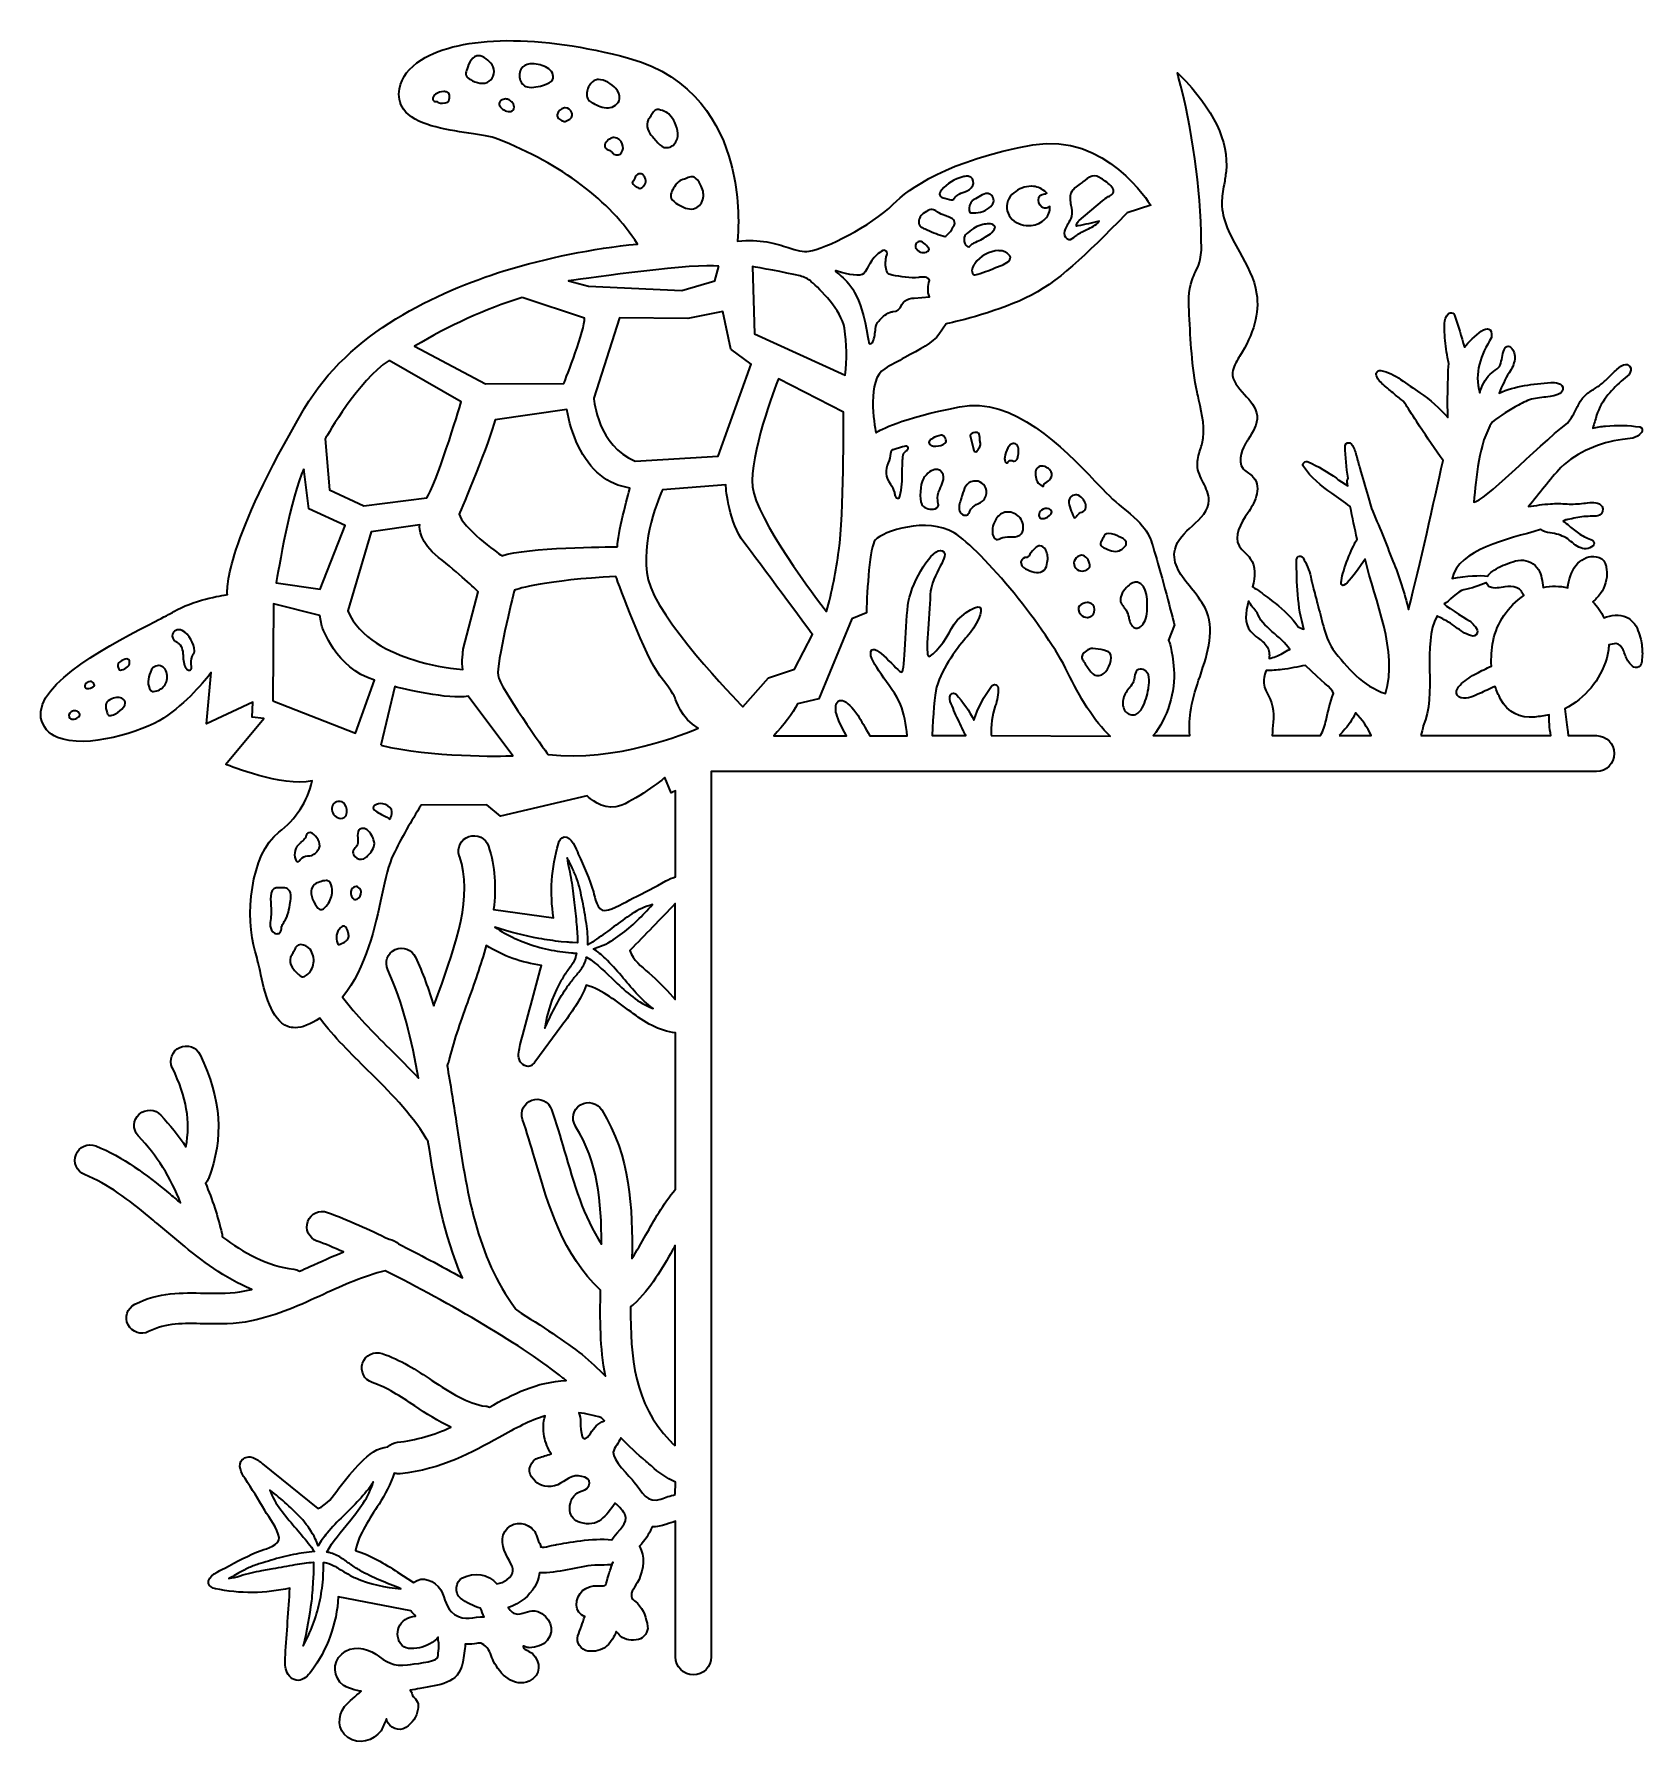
# Model space of a CAD drawing. Header units: millimetres. Extents: x 43 to 303, y 38 to 314.
import ezdxf

# ---------------------------------------------------------------- set-up
doc = ezdxf.new("R2010")
doc.units = ezdxf.units.MM
doc.header["$MEASUREMENT"] = 0
doc.layers.add('Layer 1', color=7, linetype='Continuous', lineweight=0)

msp = doc.modelspace()

# ---------------------------------------------------------------- linework, layer by layer
at = {"layer": 'Layer 1', "color": 18, "lineweight": 35, "true_color": 0x000000}
for points, knots in [([(301.87, 217.38), (301.73, 217.91), (301.45, 218.37), (301.06, 218.76), (300.78, 219.07), (300.43, 219.36), (300.04, 219.53), (298.84, 220.1), (297.53, 219.89), (296.37, 219.43), (295.95, 220.38), (295.35, 221.26), (294.6, 222.04), (294.82, 222.21), (295.03, 222.39), (295.2, 222.6), (296.12, 223.52), (296.69, 224.75), (296.83, 226.02), (296.9, 226.55), (296.86, 227.12), (296.76, 227.61), (296.72, 227.82), (296.65, 228), (296.58, 228.18), (296.37, 228.81), (295.8, 229.24), (295.13, 229.27), (294.08, 229.59), (292.95, 228.99), (292.17, 228.25), (291.29, 227.33), (290.83, 226.06), (290.62, 224.83), (290.58, 224.65), (290.55, 224.47), (290.55, 224.3), (289.24, 224.61), (287.9, 224.61), (286.6, 224.33), (286.46, 225.32), (286.31, 226.38), (285.82, 227.22), (285.22, 228.18), (284.16, 228.78), (283, 228.74), (282.43, 228.71), (281.83, 228.56), (281.3, 228.35), (280.78, 228.18), (280.28, 227.97), (279.79, 227.75), (279.26, 227.51), (278.8, 227.22), (278.34, 226.91), (278.06, 226.7), (277.81, 226.45), (277.6, 226.17), (276.47, 226.34), (274.21, 226.24), (271.92, 225.81), (272.94, 230.51), (280.81, 232.06), (286.14, 233.68), (286.63, 233.4), (287.16, 233.22), (287.73, 233.15), (288.61, 233.05), (289.49, 232.76), (290.27, 232.34), (291.01, 231.92), (291.57, 231.21), (292.35, 230.86), (293.09, 230.43), (294.01, 230.51), (294.64, 231.07), (294.85, 231.28), (294.85, 231.63), (294.64, 231.88), (294.6, 231.92), (294.57, 231.95), (294.53, 231.95), (293.83, 232.23), (293.16, 232.55), (292.49, 232.94), (291.89, 233.33), (291.32, 233.75), (290.79, 234.28), (290.48, 234.56), (290.16, 234.81), (289.81, 235.02), (289.95, 235.09), (290.12, 235.16), (290.23, 235.23), (290.34, 235.27), (290.44, 235.27), (290.55, 235.3), (291.39, 235.48), (292.28, 235.66), (293.16, 235.76), (293.62, 235.8), (294.08, 235.83), (294.53, 235.83), (294.92, 235.8), (295.31, 235.87), (295.66, 236.01), (296.16, 236.29), (296.33, 236.89), (296.09, 237.38), (295.98, 237.56), (295.84, 237.7), (295.66, 237.81), (294.92, 238.2), (293.93, 238.02), (293.12, 237.91), (292.24, 237.81), (291.32, 237.77), (290.44, 237.81), (289.56, 237.88), (288.64, 237.88), (287.76, 237.84), (286.56, 237.74), (285.4, 237.56), (284.2, 237.38), (285.96, 239.47), (287.62, 241.69), (289.45, 243.7), (292.21, 246.2), (295.66, 247.76), (299.37, 248.18), (300.46, 248.32), (301.7, 248.36), (302.44, 249.31), (302.65, 249.59), (302.65, 250.19), (302.19, 250.23), (300.36, 250.51), (298.49, 250.54), (296.65, 250.37), (295.95, 250.3), (295.28, 250.19), (294.57, 250.05), (294.82, 250.72), (295.03, 251.42), (295.2, 252.1), (295.59, 253.29), (296.23, 254.42), (297.04, 255.41), (297.78, 256.29), (298.63, 257.14), (299.51, 257.88), (299.93, 258.23), (300.43, 258.55), (300.64, 259.04), (300.85, 259.47), (300.71, 259.96), (300.28, 260.21), (300.18, 260.28), (300.04, 260.31), (299.93, 260.31), (299.37, 260.31), (298.84, 259.82), (298.45, 259.47), (297.99, 259.08), (297.53, 258.62), (297.11, 258.2), (296.69, 257.77), (296.26, 257.39), (295.77, 257), (295.31, 256.65), (294.82, 256.36), (294.32, 256.05), (293.79, 255.73), (293.33, 255.34), (292.95, 254.88), (292.56, 254.39), (292.24, 253.86), (292.03, 253.29), (291.61, 252.41), (291.11, 251.6), (290.51, 250.86), (285.33, 246.8), (276.9, 238.02), (275.38, 238.12), (275.84, 241.97), (276.12, 247.61), (278.41, 251.07), (279.75, 252.06), (281.16, 252.94), (282.61, 253.75), (283.35, 254.21), (284.16, 254.56), (285.01, 254.78), (285.89, 254.95), (286.81, 254.99), (287.69, 255.16), (288.36, 255.27), (289.7, 255.45), (289.77, 256.33), (289.84, 257.32), (288.5, 257.42), (287.8, 257.39), (285.01, 257.18), (282.05, 256.82), (279.47, 255.69), (279.93, 256.82), (280.46, 257.92), (281.09, 258.97), (281.55, 259.61), (281.87, 260.35), (282.01, 261.13), (282.12, 261.83), (281.87, 262.57), (281.34, 263.07), (281.13, 263.28), (280.74, 263.28), (280.53, 263.07), (280.49, 263.03), (280.46, 263), (280.46, 262.96), (280, 262.18), (280, 261.34), (279.75, 260.49), (279.65, 260.1), (279.44, 259.79), (279.15, 259.57), (278.77, 259.33), (278.38, 259.01), (278.02, 258.73), (277.21, 257.88), (276.65, 256.86), (276.37, 255.73), (275.41, 258.94), (276.51, 261.83), (278.27, 264.65), (278.45, 267.97), (275.13, 264.55), (273.9, 263.1), (273.4, 264.83), (272.87, 266.52), (272.27, 268.25), (272.17, 268.53), (271.89, 268.71), (271.57, 268.64), (271.5, 268.61), (271.39, 268.57), (271.32, 268.5), (270.47, 267.62), (270.65, 266.21), (270.72, 265.08), (270.79, 263.84), (270.93, 262.64), (271.18, 261.41), (271.25, 261.09), (271.32, 260.77), (271.36, 260.46), (271.15, 257.63), (271.15, 254.07), (271.22, 251.74), (269.88, 253.26), (268.36, 254.6), (266.7, 255.73), (265.68, 256.43), (264.65, 257.18), (263.6, 257.88), (262.64, 258.59), (261.55, 259.08), (260.39, 259.33), (260.07, 259.4), (259.79, 259.22), (259.68, 258.9), (259.68, 258.87), (259.68, 258.83), (259.68, 258.76), (259.72, 257.99), (260.24, 257.53), (260.77, 257.07), (261.37, 256.54), (262.01, 256.01), (262.61, 255.52), (263.1, 255.09), (263.6, 254.71), (264.09, 254.32), (264.27, 254.07), (264.44, 253.79), (264.58, 253.54), (265.29, 252.48), (265.96, 251.42), (266.66, 250.37), (267.9, 248.5), (269.17, 246.63), (270.44, 244.79), (268.96, 238.2), (266.74, 228), (264.87, 220.8), (264.23, 223.45), (263.38, 226.06), (262.36, 228.6), (261.23, 231.46), (260.1, 234.28), (258.9, 237.1), (258.9, 237.1), (258.3, 239.15), (258.3, 239.15), (257.88, 240.63), (257.46, 242.08), (257.03, 243.56), (256.82, 244.26), (256.65, 244.97), (256.43, 245.67), (256.29, 246.31), (256.05, 246.91), (255.69, 247.44), (255.38, 247.83), (254.64, 247.76), (254.64, 247.16), (254.71, 245.39), (254.85, 243.66), (255.13, 241.94), (255.02, 241.79), (254.99, 241.62), (254.99, 241.44), (254.99, 241.19), (255.02, 240.98), (255.06, 240.74), (255.06, 240.74), (253.65, 241.62), (253.65, 241.62), (253.51, 241.72), (253.4, 241.83), (253.26, 241.94), (251.81, 242.96), (250.3, 243.88), (248.71, 244.62), (248.25, 244.83), (247.61, 244.37), (247.93, 243.84), (249.13, 242.04), (250.75, 240.77), (252.52, 239.54), (253.51, 238.83), (254.49, 238.12), (255.48, 237.42), (255.8, 235.62), (256.19, 233.86), (256.61, 232.09), (255.83, 231.53), (250.51, 217.98), (257.88, 228.92), (259.43, 222.14), (263.24, 214.17), (261.16, 207.22), (257.49, 208.46), (254.92, 211.38), (252.69, 214.38), (251.92, 215.48), (251.5, 216.78), (251.14, 218.09), (250.83, 219.29), (250.51, 220.52), (250.19, 221.72), (249.94, 222.6), (249.73, 223.52), (249.48, 224.4), (249.34, 224.97), (249.24, 225.5), (249.1, 226.06), (248.85, 227.15), (248.43, 228.18), (247.86, 229.13), (247.69, 229.38), (247.33, 229.48), (247.09, 229.31), (246.91, 229.2), (246.84, 229.02), (246.8, 228.85), (246.84, 225.11), (246.94, 221.23), (248, 217.63), (247.69, 217.7), (247.37, 217.84), (247.09, 218.02), (246.06, 219.46), (244.79, 220.77), (243.35, 221.79), (242.57, 222.43), (241.76, 223.03), (240.95, 223.63), (240.56, 223.91), (240.17, 224.19), (239.71, 224.44), (240.14, 226.1), (240.28, 227.72), (239.36, 229.02), (239.11, 229.34), (238.83, 229.66), (238.51, 229.94), (238.16, 230.26), (237.84, 230.61), (237.56, 231.03), (236.64, 232.62), (237.74, 234.56), (239.01, 236.43), (239.78, 237.56), (241.44, 240.38), (239.82, 242.15), (239.57, 242.39), (239.32, 242.61), (239.04, 242.78), (238.76, 242.96), (238.48, 243.21), (238.23, 243.45), (237.07, 244.86), (238.27, 247.02), (238.65, 247.65), (238.76, 247.83), (238.9, 248.04), (239.01, 248.21), (239.78, 249.38), (240.56, 250.61), (240.45, 252.02), (240.31, 253.4), (239.36, 254.46), (238.41, 255.48), (237.38, 256.61), (236.4, 257.63), (236.5, 259.01), (236.57, 259.89), (237.07, 260.67), (237.53, 261.41), (237.53, 261.41), (237.63, 261.58), (237.63, 261.58), (239.92, 265.22), (240.84, 268.61), (240.38, 271.71), (240.03, 274.14), (238.8, 276.33), (237.6, 278.48), (236.15, 281.09), (234.77, 283.53), (234.77, 286.35), (234.81, 287.34), (234.91, 288.33), (235.13, 289.31), (235.27, 290.02), (235.37, 290.72), (235.44, 291.43), (235.9, 296.3), (233.47, 301.38), (228, 306.95), (228, 306.95), (227.61, 307.34), (227.61, 307.34), (227.61, 307.34), (227.75, 306.81), (227.75, 306.81), (230.05, 298.03), (231.32, 289), (231.46, 279.93), (231.53, 278.87), (231.42, 277.85), (231.18, 276.82), (231, 276.26), (230.79, 275.73), (230.51, 275.24), (230.33, 274.81), (230.12, 274.39), (229.98, 273.97), (229.31, 272.13), (229.41, 270.12), (229.52, 268.32), (229.73, 264.2), (229.91, 259.96), (230.79, 255.83), (230.89, 255.41), (230.96, 254.95), (231.07, 254.53), (231.6, 252.24), (232.13, 249.84), (231.6, 247.58), (231.53, 247.23), (231.39, 246.87), (231.28, 246.52), (231, 245.74), (230.82, 244.9), (230.82, 244.05), (230.86, 243.06), (231.32, 242.15), (231.78, 241.26), (232.23, 240.31), (232.69, 239.4), (232.69, 238.41), (232.66, 236.71), (231.39, 235.51), (230.01, 234.28), (228.81, 233.19), (227.58, 232.06), (227.22, 230.51), (226.66, 228.14), (228.25, 226.17), (229.83, 224.23), (230.68, 223.27), (231.42, 222.21), (232.06, 221.05), (233.75, 217.63), (232.55, 213.92), (231.25, 210.01), (230.65, 208.32), (230.15, 206.59), (229.8, 204.86), (229.55, 203.41), (229.48, 201.89), (229.59, 200.45), (229.59, 200.45), (223.7, 200.45), (223.7, 200.45), (225.92, 203.06), (227.37, 207.79), (227.05, 211.1), (226.73, 214.56), (226.31, 215.55), (226.17, 215.83), (226.17, 215.83), (227.12, 218.3), (227.12, 218.3), (227.12, 218.3), (227.12, 218.33), (227.12, 218.33), (227.08, 218.4), (225.25, 225.6), (224.26, 228.85), (224.12, 229.34), (223.98, 229.76), (223.87, 230.19), (223.2, 232.62), (222.81, 234.1), (218.58, 237.35), (217.42, 238.23), (215.97, 239.75), (214.31, 241.48), (209.09, 246.94), (201.19, 255.16), (192.48, 253.47), (182.81, 251.57), (179.74, 249.8), (179, 249.27), (178.72, 250.65), (177.45, 257.85), (180.41, 259.61), (181.43, 260.24), (182.56, 260.81), (183.62, 261.41), (185.98, 262.68), (188.24, 263.88), (189.12, 265.11), (189.12, 265.11), (190.32, 266.84), (190.32, 266.84), (191.03, 266.98), (197.98, 268.57), (203.06, 270.97), (208.39, 273.51), (212.69, 277.85), (219.25, 284.48), (219.25, 284.48), (219.5, 284.73), (219.5, 284.73), (219.5, 284.73), (223.31, 285.96), (223.31, 285.96), (223.31, 285.96), (223.2, 286.1), (223.2, 286.1), (223.13, 286.21), (216.01, 297.82), (204.29, 295.7), (190.5, 293.23), (184.29, 288.64), (181.79, 286.14), (178.22, 282.54), (170.67, 278.98), (168.24, 278.55), (167.25, 278.38), (166.19, 278.73), (164.85, 279.15), (162.84, 279.79), (160.34, 280.56), (156.67, 280.18), (157.02, 284.41), (156.67, 288.64), (155.61, 292.74), (153.95, 298.87), (149.75, 306.81), (139.1, 309.7), (124.85, 313.55), (112.08, 313.44), (105.69, 309.42), (103.68, 308.15), (102.48, 306.6), (102.16, 304.76), (101.92, 303.6), (102.13, 302.4), (102.8, 301.45), (104.6, 298.91), (109.43, 298.2), (113.35, 297.6), (115.29, 297.32), (116.95, 297.07), (118, 296.65), (128.31, 292.56), (136.1, 286.7), (140.51, 279.72), (133.21, 278.98), (126.01, 277.53), (118.99, 275.38), (108.27, 272.03), (93.98, 265.47), (86.85, 253.26), (74.15, 231.53), (74.3, 224.3), (74.4, 223.2), (73.52, 223.06), (68.72, 222.25), (65.76, 220.45), (65.19, 220.1), (64.14, 219.57), (62.76, 218.86), (56.41, 215.62), (43.25, 208.88), (44.34, 203.31), (44.63, 201.86), (45.61, 200.7), (46.99, 200.17), (51.61, 198.23), (60.68, 201.05), (64.1, 203.27), (67.73, 205.63), (70.84, 209.37), (71.79, 210.61), (71.79, 210.61), (71.01, 202.35), (71.01, 202.35), (71.01, 202.35), (78.49, 205.85), (78.49, 205.85), (78.49, 205.85), (78.42, 203.45), (78.42, 203.45), (78.42, 203.45), (80.26, 203.2), (80.26, 203.2), (80.26, 203.2), (74.15, 195.83), (74.15, 195.83), (74.15, 195.83), (74.33, 195.76), (74.33, 195.76), (74.68, 195.62), (83.08, 192.16), (88.09, 193.15), (87.31, 189.86), (85.41, 186.94), (82.69, 184.86), (78.07, 181.4), (77.22, 170.99), (78.88, 165.66), (79.16, 164.78), (79.41, 163.69), (79.66, 162.56), (80.43, 159), (81.42, 154.55), (84.14, 153.56), (84.53, 153.42), (84.91, 153.35), (85.34, 153.35), (86.47, 153.35), (87.81, 153.88), (89.29, 154.9), (91.65, 151.8), (94.37, 149.12), (97.01, 146.51), (100.54, 143.02), (103.89, 139.7), (106.47, 135.5), (106.54, 135.36), (106.64, 135.25), (106.75, 135.15), (107.91, 127.56), (109.26, 119.91), (112.29, 113.03), (108.8, 114.97), (105.3, 116.84), (101.99, 118.5), (101.6, 118.92), (101.04, 119.17), (100.47, 119.24), (97.26, 120.86), (93.94, 122.31), (90.56, 123.58), (89.29, 124.07), (87.84, 123.4), (87.38, 122.13), (86.89, 120.86), (87.56, 119.42), (88.83, 118.96), (88.86, 118.96), (88.86, 118.96), (88.9, 118.92), (90.13, 118.5), (91.55, 117.9), (93.13, 117.19), (91.26, 116.45), (89.46, 115.64), (87.67, 114.83), (87.14, 114.58), (86.57, 114.34), (86.04, 114.09), (85.76, 114.26), (85.41, 114.37), (85.09, 114.41), (80.82, 114.9), (77.01, 117.09), (73.59, 119.59), (73.59, 119.8), (73.55, 120.02), (73.52, 120.19), (72.85, 122.94), (71.97, 125.66), (70.87, 128.27), (71.08, 128.48), (71.23, 128.73), (71.33, 129.01), (73.87, 135.64), (73.45, 141.82), (69.99, 148.98), (69.43, 150.21), (67.95, 150.74), (66.71, 150.18), (65.48, 149.61), (64.95, 148.13), (65.51, 146.9), (65.51, 146.9), (65.51, 146.86), (65.55, 146.86), (67.8, 142.13), (68.51, 138.22), (67.7, 134.16), (66.5, 135.96), (65.16, 137.65), (63.68, 139.24), (62.76, 140.26), (61.21, 140.33), (60.18, 139.42), (59.16, 138.5), (59.09, 136.95), (60.01, 135.93), (60.01, 135.93), (60.04, 135.89), (60.04, 135.89), (63.01, 132.79), (65.3, 129.12), (66.85, 125.1), (66.22, 125.66), (65.55, 126.19), (64.91, 126.72), (61.42, 129.61), (57.57, 132.54), (53.2, 134.3), (51.93, 134.8), (50.48, 134.16), (49.99, 132.89), (49.49, 131.62), (50.09, 130.21), (51.36, 129.68), (55.14, 128.16), (58.6, 125.52), (61.77, 122.87), (62.62, 122.17), (63.46, 121.46), (64.31, 120.76), (65.16, 120.05), (66, 119.31), (66.89, 118.6), (70.2, 115.85), (73.94, 112.96), (78.32, 111.16), (77.96, 111.05), (77.58, 110.98), (77.22, 110.91), (75.11, 110.45), (72.99, 110.53), (70.73, 110.56), (67.1, 110.63), (63.36, 110.74), (59.48, 108.76), (58.24, 108.16), (57.75, 106.64), (58.38, 105.45), (59.02, 104.25), (60.5, 103.72), (61.7, 104.35), (64.49, 105.76), (67.31, 105.69), (70.63, 105.62), (73.06, 105.55), (75.6, 105.52), (78.28, 106.08), (82.51, 106.96), (86.25, 108.69), (89.89, 110.35), (93.2, 111.87), (96.38, 113.31), (99.84, 114.16), (110, 109.08), (122.56, 101.78), (128.52, 96.87), (128.69, 96.73), (128.87, 96.59), (129.05, 96.45), (124.25, 96.27), (120.4, 94.26), (116.66, 92.18), (116.49, 92.25), (116.28, 92.32), (116.06, 92.32), (113.07, 92.71), (110.31, 94.54), (107.39, 96.48), (104.88, 98.14), (102.31, 99.84), (99.34, 100.82), (98.04, 101.25), (96.63, 100.54), (96.2, 99.27), (95.78, 97.97), (96.48, 96.56), (97.75, 96.13), (100.12, 95.36), (102.31, 93.91), (104.63, 92.36), (106.47, 91.09), (108.41, 89.92), (110.45, 88.94), (107.74, 87.67), (104.81, 86.85), (101.81, 86.5), (101.25, 86.43), (100.68, 86.18), (100.29, 85.76), (98.6, 85.69), (97.16, 84.49), (95.96, 83.29), (94.69, 81.99), (93.49, 80.57), (92.39, 79.09), (91.44, 77.82), (90.49, 76.41), (89.01, 75.81), (89.01, 75.81), (80.08, 83.04), (80.08, 83.04), (79.62, 83.47), (79.09, 83.82), (78.53, 84.03), (77.93, 84.28), (77.26, 84.14), (76.8, 83.71), (76.02, 82.9), (76.62, 81.56), (77.26, 80.64), (78.35, 78.99), (79.41, 77.26), (80.43, 75.53), (81.14, 74.29), (82.51, 72.6), (82.73, 71.16), (82.9, 69.85), (80.75, 69.39), (79.87, 69.07), (77.82, 68.33), (75.92, 67.24), (73.98, 66.22), (73.2, 65.83), (71.08, 64.91), (71.37, 63.75), (71.47, 63.25), (72, 63.01), (72.46, 62.9), (76.41, 62.05), (80.54, 62.09), (84.49, 63.01), (84.24, 59.41), (84, 55.77), (83.75, 52.18), (83.64, 51.33), (83.68, 50.48), (83.93, 49.64), (84.21, 48.82), (84.95, 48.12), (85.8, 48.12), (86.68, 48.12), (87.38, 48.86), (87.91, 49.57), (90.52, 53.06), (92.04, 57.26), (92.29, 61.59), (92.29, 61.59), (103.96, 59.34), (103.96, 59.34), (104.21, 59.05), (104.49, 58.74), (104.74, 58.46), (104.14, 58.42), (103.54, 58.24), (103.05, 57.93), (102.16, 57.29), (101.71, 56.23), (101.88, 55.17), (102.06, 54.01), (102.83, 53.23), (104.03, 53.23), (105.23, 53.23), (106.43, 53.55), (107.42, 54.22), (108.9, 55.21), (108.2, 55.6), (108.48, 54.12), (108.55, 53.66), (108.41, 52), (108.27, 51.75), (107.84, 51.05), (104.35, 50.76), (103.47, 50.62), (101.21, 50.27), (100.05, 51.12), (98.32, 52.32), (96.66, 53.41), (94.44, 53.83), (92.85, 52.35), (91.26, 50.94), (91.48, 48.61), (93.1, 47.31), (93.31, 47.13), (95.39, 46.35), (95.99, 46.35), (95.04, 45.58), (94.12, 44.77), (93.27, 43.89), (92.15, 42.23), (92.15, 40.18), (93.8, 38.91), (95.6, 37.57), (97.93, 38.38), (99.2, 40), (99.52, 40.64), (99.8, 41.27), (100.05, 41.91), (100.08, 41.8), (100.08, 41.73), (100.12, 41.66), (100.51, 40.46), (102.09, 39.76), (103.19, 40.53), (104.21, 41.17), (104.92, 42.23), (105.13, 43.43), (105.34, 44.24), (104.99, 45.08), (104.28, 45.51), (104.25, 45.76), (104.18, 45.97), (104.07, 46.21), (104, 46.32), (103.93, 46.43), (103.86, 46.53), (104.42, 46.6), (104.95, 46.71), (105.45, 46.81), (108.51, 47.41), (111.72, 47.48), (112.36, 51.05), (112.54, 52), (112.68, 52.99), (112.75, 53.97), (113.1, 53.94), (113.49, 53.97), (113.84, 53.97), (115.01, 54.08), (115.11, 54.43), (116.06, 53.59), (116.8, 52.95), (116.91, 52), (117.33, 51.15), (118.36, 49.11), (120.61, 46.88), (123.08, 48.01), (125.02, 48.89), (124.99, 51.12), (123.58, 52.46), (123.26, 52.74), (122.31, 53.06), (122.13, 53.41), (121.88, 53.94), (122.56, 53.34), (123.08, 53.38), (124.21, 53.45), (125.24, 53.69), (125.98, 54.57), (127.39, 56.27), (126.37, 58.53), (124.46, 59.2), (123.12, 59.65), (122.41, 58.81), (121.21, 58.81), (120.51, 58.81), (120.05, 59.23), (119.7, 59.87), (120.65, 60.18), (121.57, 60.68), (122.34, 61.31), (123.54, 62.34), (124.57, 63.85), (124.74, 65.48), (127.64, 65.33), (130.77, 66.5), (133.63, 66.67), (133.84, 66.67), (136.6, 66.71), (136.42, 66.85), (136.67, 67.45), (136.6, 67.2), (136.21, 66.15), (136.1, 65.83), (136, 65.51), (135.89, 65.19), (135.25, 63.22), (135.85, 63.29), (134.2, 63.36), (132.15, 63.46), (130.7, 62.23), (130.7, 60.22), (130.74, 59.41), (131.27, 58.7), (132.04, 58.42), (131.66, 57.36), (131.3, 56.3), (130.92, 55.28), (130.56, 54.33), (131.48, 52.92), (132.5, 52.85), (133.7, 52.74), (134.66, 52.85), (135.61, 53.66), (136.28, 54.33), (136.81, 55.14), (137.12, 56.02), (137.3, 55.77), (137.51, 55.53), (137.72, 55.32), (138.68, 54.5), (139.59, 54.5), (140.72, 54.72), (141.53, 54.86), (142.31, 55.99), (142.17, 56.8), (141.92, 58.21), (141.57, 59.48), (140.51, 60.54), (139.74, 61.35), (139.59, 61), (139.56, 61.91), (139.52, 62.58), (140.55, 63.78), (140.79, 64.38), (141.53, 66.15), (141.75, 68.16), (140.86, 69.74), (141.68, 70.7), (142.45, 71.72), (142.88, 72.85), (143.65, 72.88), (144.43, 73.02), (145.13, 73.27), (145.66, 73.45), (146.16, 73.59), (146.65, 73.77), (146.65, 73.77), (146.65, 51.89), (146.65, 51.89), (146.65, 50.31), (147.96, 49), (149.54, 49), (151.13, 49), (152.44, 50.31), (152.44, 51.89), (152.44, 51.89), (152.44, 194.66), (152.44, 194.66), (152.44, 194.66), (295.17, 194.66), (295.17, 194.66), (296.76, 194.66), (298.06, 195.97), (298.06, 197.56), (298.06, 199.14), (296.76, 200.45), (295.17, 200.45), (295.17, 200.45), (295.17, 200.45), (295.17, 200.45), (295.17, 200.45), (290.62, 200.45), (290.62, 200.45), (290.58, 200.77), (290.55, 201.08), (290.51, 201.37), (290.37, 202.49), (290.23, 203.66), (290.09, 204.79), (293.37, 206.45), (295.8, 209.41), (296.83, 212.94), (297.04, 213.64), (297.14, 214.35), (297.18, 215.09), (297.53, 215.19), (297.92, 215.26), (298.31, 215.3), (298.87, 215.3), (299.23, 214.74), (299.47, 214.28), (299.76, 213.68), (299.93, 213.08), (300.25, 212.51), (300.57, 211.95), (301.31, 211.1), (302.01, 211.53), (302.3, 211.74), (302.47, 212.05), (302.47, 212.41), (302.54, 212.83), (302.54, 213.25), (302.58, 213.68), (302.58, 214.45), (302.51, 215.23), (302.33, 216.01), (302.19, 216.46), (302.05, 216.92), (301.87, 217.38)], [0, 0, 0, 0, 1, 1, 1, 2, 2, 2, 3, 3, 3, 4, 4, 4, 5, 5, 5, 6, 6, 6, 7, 7, 7, 8, 8, 8, 9, 9, 9, 10, 10, 10, 11, 11, 11, 12, 12, 12, 13, 13, 13, 14, 14, 14, 15, 15, 15, 16, 16, 16, 17, 17, 17, 18, 18, 18, 19, 19, 19, 20, 20, 20, 21, 21, 21, 22, 22, 22, 23, 23, 23, 24, 24, 24, 25, 25, 25, 26, 26, 26, 27, 27, 27, 28, 28, 28, 29, 29, 29, 30, 30, 30, 31, 31, 31, 32, 32, 32, 33, 33, 33, 34, 34, 34, 35, 35, 35, 36, 36, 36, 37, 37, 37, 38, 38, 38, 39, 39, 39, 40, 40, 40, 41, 41, 41, 42, 42, 42, 43, 43, 43, 44, 44, 44, 45, 45, 45, 46, 46, 46, 47, 47, 47, 48, 48, 48, 49, 49, 49, 50, 50, 50, 51, 51, 51, 52, 52, 52, 53, 53, 53, 54, 54, 54, 55, 55, 55, 56, 56, 56, 57, 57, 57, 58, 58, 58, 59, 59, 59, 60, 60, 60, 61, 61, 61, 62, 62, 62, 63, 63, 63, 64, 64, 64, 65, 65, 65, 66, 66, 66, 67, 67, 67, 68, 68, 68, 69, 69, 69, 70, 70, 70, 71, 71, 71, 72, 72, 72, 73, 73, 73, 74, 74, 74, 75, 75, 75, 76, 76, 76, 77, 77, 77, 78, 78, 78, 79, 79, 79, 80, 80, 80, 81, 81, 81, 82, 82, 82, 83, 83, 83, 84, 84, 84, 85, 85, 85, 86, 86, 86, 87, 87, 87, 88, 88, 88, 89, 89, 89, 90, 90, 90, 91, 91, 91, 92, 92, 92, 93, 93, 93, 94, 94, 94, 95, 95, 95, 96, 96, 96, 97, 97, 97, 98, 98, 98, 99, 99, 99, 100, 100, 100, 101, 101, 101, 102, 102, 102, 103, 103, 103, 104, 104, 104, 105, 105, 105, 106, 106, 106, 107, 107, 107, 108, 108, 108, 109, 109, 109, 110, 110, 110, 111, 111, 111, 112, 112, 112, 113, 113, 113, 114, 114, 114, 115, 115, 115, 116, 116, 116, 117, 117, 117, 118, 118, 118, 119, 119, 119, 120, 120, 120, 121, 121, 121, 122, 122, 122, 123, 123, 123, 124, 124, 124, 125, 125, 125, 126, 126, 126, 127, 127, 127, 128, 128, 128, 129, 129, 129, 130, 130, 130, 131, 131, 131, 132, 132, 132, 133, 133, 133, 134, 134, 134, 135, 135, 135, 136, 136, 136, 137, 137, 137, 138, 138, 138, 139, 139, 139, 140, 140, 140, 141, 141, 141, 142, 142, 142, 143, 143, 143, 144, 144, 144, 145, 145, 145, 146, 146, 146, 147, 147, 147, 148, 148, 148, 149, 149, 149, 150, 150, 150, 151, 151, 151, 152, 152, 152, 153, 153, 153, 154, 154, 154, 155, 155, 155, 156, 156, 156, 157, 157, 157, 158, 158, 158, 159, 159, 159, 160, 160, 160, 161, 161, 161, 162, 162, 162, 163, 163, 163, 164, 164, 164, 165, 165, 165, 166, 166, 166, 167, 167, 167, 168, 168, 168, 169, 169, 169, 170, 170, 170, 171, 171, 171, 172, 172, 172, 173, 173, 173, 174, 174, 174, 175, 175, 175, 176, 176, 176, 177, 177, 177, 178, 178, 178, 179, 179, 179, 180, 180, 180, 181, 181, 181, 182, 182, 182, 183, 183, 183, 184, 184, 184, 185, 185, 185, 186, 186, 186, 187, 187, 187, 188, 188, 188, 189, 189, 189, 190, 190, 190, 191, 191, 191, 192, 192, 192, 193, 193, 193, 194, 194, 194, 195, 195, 195, 196, 196, 196, 197, 197, 197, 198, 198, 198, 199, 199, 199, 200, 200, 200, 201, 201, 201, 202, 202, 202, 203, 203, 203, 204, 204, 204, 205, 205, 205, 206, 206, 206, 207, 207, 207, 208, 208, 208, 209, 209, 209, 210, 210, 210, 211, 211, 211, 212, 212, 212, 213, 213, 213, 214, 214, 214, 215, 215, 215, 216, 216, 216, 217, 217, 217, 218, 218, 218, 219, 219, 219, 220, 220, 220, 221, 221, 221, 222, 222, 222, 223, 223, 223, 224, 224, 224, 225, 225, 225, 226, 226, 226, 227, 227, 227, 228, 228, 228, 229, 229, 229, 230, 230, 230, 231, 231, 231, 232, 232, 232, 233, 233, 233, 234, 234, 234, 235, 235, 235, 236, 236, 236, 237, 237, 237, 238, 238, 238, 239, 239, 239, 240, 240, 240, 241, 241, 241, 242, 242, 242, 243, 243, 243, 244, 244, 244, 245, 245, 245, 246, 246, 246, 247, 247, 247, 248, 248, 248, 249, 249, 249, 250, 250, 250, 251, 251, 251, 252, 252, 252, 253, 253, 253, 254, 254, 254, 255, 255, 255, 256, 256, 256, 257, 257, 257, 258, 258, 258, 259, 259, 259, 260, 260, 260, 261, 261, 261, 262, 262, 262, 263, 263, 263, 264, 264, 264, 265, 265, 265, 266, 266, 266, 267, 267, 267, 268, 268, 268, 269, 269, 269, 270, 270, 270, 271, 271, 271, 272, 272, 272, 273, 273, 273, 274, 274, 274, 275, 275, 275, 276, 276, 276, 277, 277, 277, 278, 278, 278, 279, 279, 279, 280, 280, 280, 281, 281, 281, 282, 282, 282, 283, 283, 283, 284, 284, 284, 285, 285, 285, 286, 286, 286, 287, 287, 287, 288, 288, 288, 289, 289, 289, 290, 290, 290, 291, 291, 291, 292, 292, 292, 293, 293, 293, 294, 294, 294, 295, 295, 295, 296, 296, 296, 297, 297, 297, 298, 298, 298, 299, 299, 299, 300, 300, 300, 301, 301, 301, 302, 302, 302, 303, 303, 303, 304, 304, 304, 305, 305, 305, 306, 306, 306, 307, 307, 307, 308, 308, 308, 309, 309, 309, 310, 310, 310, 311, 311, 311, 312, 312, 312, 313, 313, 313, 314, 314, 314, 315, 315, 315, 316, 316, 316, 317, 317, 317, 318, 318, 318, 319, 319, 319, 320, 320, 320, 321, 321, 321, 322, 322, 322, 323, 323, 323, 324, 324, 324, 325, 325, 325, 326, 326, 326, 327, 327, 327, 328, 328, 328, 329, 329, 329, 330, 330, 330, 331, 331, 331, 332, 332, 332, 333, 333, 333, 334, 334, 334, 335, 335, 335, 336, 336, 336, 337, 337, 337, 338, 338, 338, 339, 339, 339, 340, 340, 340, 341, 341, 341, 342, 342, 342, 343, 343, 343, 344, 344, 344, 345, 345, 345, 346, 346, 346, 347, 347, 347, 348, 348, 348, 349, 349, 349, 350, 350, 350, 351, 351, 351, 352, 352, 352, 353, 353, 353, 354, 354, 354, 355, 355, 355, 356, 356, 356, 357, 357, 357, 358, 358, 358, 359, 359, 359, 360, 360, 360, 361, 361, 361, 362, 362, 362, 363, 363, 363, 364, 364, 364, 365, 365, 365, 366, 366, 366, 367, 367, 367, 368, 368, 368, 369, 369, 369, 370, 370, 370, 371, 371, 371, 372, 372, 372, 373, 373, 373, 374, 374, 374, 375, 375, 375, 376, 376, 376, 377, 377, 377, 378, 378, 378, 379, 379, 379, 380, 380, 380, 381, 381, 381, 382, 382, 382, 383, 383, 383, 383]), ([(116.63, 305.96), (116.17, 305.68), (115.64, 305.58), (115.11, 305.68), (114.58, 305.79), (114.05, 305.96), (113.59, 306.25), (113.28, 306.39), (113.03, 306.6), (112.89, 306.88), (112.82, 307.16), (112.85, 307.45), (112.96, 307.69), (113.14, 308.33), (113.63, 309.81), (114.62, 310.06), (114.69, 310.09), (114.79, 310.09), (114.86, 310.09), (115.64, 310.09), (116.66, 309.28), (117.09, 308.61), (117.65, 307.76), (117.44, 306.49), (116.63, 305.96), (116.63, 305.96), (116.63, 305.96), (116.63, 305.96)], [0, 0, 0, 0, 1, 1, 1, 2, 2, 2, 3, 3, 3, 4, 4, 4, 5, 5, 5, 6, 6, 6, 7, 7, 7, 8, 8, 8, 9, 9, 9, 9]), ([(126.82, 306.18), (126.58, 305.75), (126.05, 305.58), (125.55, 305.4), (124.67, 305.12), (123.68, 304.84), (122.73, 305.05), (122.13, 305.22), (121.67, 305.75), (121.57, 306.35), (121.36, 307.02), (121.53, 307.8), (122.03, 308.29), (122.45, 308.65), (123.01, 308.79), (123.58, 308.79), (124.42, 308.79), (125.24, 308.54), (125.98, 308.12), (126.33, 307.9), (126.61, 307.62), (126.82, 307.27), (126.96, 306.95), (127, 306.53), (126.82, 306.18), (126.82, 306.18), (126.82, 306.18), (126.82, 306.18)], [0, 0, 0, 0, 1, 1, 1, 2, 2, 2, 3, 3, 3, 4, 4, 4, 5, 5, 5, 6, 6, 6, 7, 7, 7, 8, 8, 8, 9, 9, 9, 9]), ([(110.1, 302.79), (110.1, 302.75), (110.07, 302.68), (110.03, 302.65), (110, 302.61), (109.93, 302.61), (109.89, 302.58), (109.36, 302.44), (108.83, 302.3), (108.41, 302.54), (108.41, 302.54), (108.34, 302.58), (108.34, 302.58), (108.23, 302.68), (108.09, 302.72), (107.95, 302.72), (107.91, 302.72), (107.88, 302.72), (107.84, 302.72), (107.67, 302.75), (107.53, 302.9), (107.53, 303.07), (107.49, 303.39), (107.67, 303.71), (107.95, 303.88), (108.34, 304.17), (108.83, 304.31), (109.29, 304.31), (109.47, 304.31), (109.68, 304.27), (109.82, 304.2), (109.93, 304.17), (110, 304.09), (110.07, 304.02), (110.14, 303.95), (110.17, 303.85), (110.21, 303.71), (110.28, 303.46), (110.24, 303.11), (110.1, 302.79), (110.1, 302.79), (110.1, 302.79), (110.1, 302.79)], [0, 0, 0, 0, 1, 1, 1, 2, 2, 2, 3, 3, 3, 4, 4, 4, 5, 5, 5, 6, 6, 6, 7, 7, 7, 8, 8, 8, 9, 9, 9, 10, 10, 10, 11, 11, 11, 12, 12, 12, 13, 13, 13, 14, 14, 14, 14]), ([(132.75, 302.82), (132.61, 303), (132.47, 303.18), (132.4, 303.39), (132.29, 304.02), (132.4, 304.69), (132.79, 305.26), (133.03, 305.72), (133.42, 306.07), (133.91, 306.21), (134.02, 306.25), (134.13, 306.25), (134.23, 306.25), (135.18, 306.25), (136.35, 305.58), (137.02, 304.8), (137.44, 304.34), (137.69, 303.74), (137.65, 303.14), (137.51, 302.26), (136.63, 301.73), (135.85, 301.7), (134.94, 301.63), (134.06, 302.05), (133.39, 302.44), (133.14, 302.51), (132.93, 302.65), (132.75, 302.82), (132.75, 302.82), (132.75, 302.82), (132.75, 302.82)], [0, 0, 0, 0, 1, 1, 1, 2, 2, 2, 3, 3, 3, 4, 4, 4, 5, 5, 5, 6, 6, 6, 7, 7, 7, 8, 8, 8, 9, 9, 9, 10, 10, 10, 10]), ([(120.61, 301.55), (120.61, 301.48), (120.58, 301.45), (120.54, 301.38), (120.51, 301.31), (120.44, 301.24), (120.33, 301.2), (120.05, 301.06), (119.73, 301.03), (119.42, 301.13), (119.1, 301.24), (118.82, 301.41), (118.6, 301.63), (118.43, 301.77), (118.32, 301.94), (118.25, 302.15), (118.18, 302.44), (118.29, 302.72), (118.5, 302.86), (118.75, 303), (118.99, 303.11), (119.27, 303.11), (119.49, 303.11), (119.66, 303.07), (119.84, 302.97), (120.05, 302.86), (120.23, 302.68), (120.37, 302.51), (120.61, 302.22), (120.69, 301.87), (120.61, 301.55), (120.61, 301.55), (120.61, 301.55), (120.61, 301.55)], [0, 0, 0, 0, 1, 1, 1, 2, 2, 2, 3, 3, 3, 4, 4, 4, 5, 5, 5, 6, 6, 6, 7, 7, 7, 8, 8, 8, 9, 9, 9, 10, 10, 10, 11, 11, 11, 11]), ([(129.96, 300.28), (129.86, 300.04), (129.68, 299.86), (129.43, 299.76), (129.29, 299.65), (129.15, 299.58), (128.98, 299.51), (128.8, 299.47), (128.62, 299.51), (128.45, 299.58), (128.2, 299.65), (127.99, 299.79), (127.81, 299.97), (127.64, 300.14), (127.56, 300.36), (127.6, 300.57), (127.71, 301.17), (128.2, 301.59), (128.76, 301.66), (128.8, 301.66), (128.83, 301.66), (128.87, 301.66), (129.36, 301.66), (129.79, 301.34), (129.93, 300.88), (130, 300.67), (130.03, 300.46), (129.96, 300.28), (129.96, 300.28), (129.96, 300.28), (129.96, 300.28)], [0, 0, 0, 0, 1, 1, 1, 2, 2, 2, 3, 3, 3, 4, 4, 4, 5, 5, 5, 6, 6, 6, 7, 7, 7, 8, 8, 8, 9, 9, 9, 10, 10, 10, 10]), ([(142.13, 299.44), (142.2, 299.65), (142.35, 299.86), (142.45, 300.04), (142.52, 300.14), (142.59, 300.25), (142.66, 300.39), (142.95, 300.85), (143.23, 301.38), (143.72, 301.41), (143.72, 301.41), (143.76, 301.41), (143.76, 301.41), (144.22, 301.41), (145.63, 300.88), (145.7, 300.57), (145.7, 300.57), (145.7, 300.53), (145.7, 300.53), (145.7, 300.53), (145.73, 300.5), (145.73, 300.5), (146.09, 300.18), (146.37, 299.76), (146.54, 299.33), (146.83, 298.77), (147, 298.17), (147.04, 297.53), (147.07, 296.93), (146.86, 296.3), (146.47, 295.84), (146.09, 295.38), (145.45, 295.17), (144.85, 295.31), (144.32, 295.45), (143.93, 295.95), (143.55, 296.37), (143.55, 296.37), (143.4, 296.51), (143.4, 296.51), (143.33, 296.62), (143.23, 296.72), (143.16, 296.79), (142.84, 297.11), (142.59, 297.46), (142.35, 297.85), (142.1, 298.34), (141.99, 298.91), (142.13, 299.44)], [0, 0, 0, 0, 1, 1, 1, 2, 2, 2, 3, 3, 3, 4, 4, 4, 5, 5, 5, 6, 6, 6, 7, 7, 7, 8, 8, 8, 9, 9, 9, 10, 10, 10, 11, 11, 11, 12, 12, 12, 13, 13, 13, 14, 14, 14, 15, 15, 15, 16, 16, 16, 16]), ([(137.97, 294.46), (137.69, 294.08), (137.16, 293.97), (136.74, 294.22), (136.67, 294.29), (136.56, 294.36), (136.49, 294.46), (136.38, 294.57), (136.28, 294.68), (136.14, 294.78), (136.03, 294.85), (135.93, 294.89), (135.78, 294.92), (135.64, 294.96), (135.54, 295.03), (135.43, 295.1), (135.33, 295.2), (135.25, 295.38), (135.25, 295.52), (135.25, 295.52), (135.25, 295.52), (135.25, 295.52), (135.22, 296.05), (135.89, 296.69), (136.45, 296.86), (136.56, 296.9), (136.67, 296.9), (136.77, 296.9), (137.37, 296.86), (137.9, 296.44), (138.08, 295.87), (138.29, 295.38), (138.25, 294.89), (137.97, 294.46), (137.97, 294.46), (137.97, 294.46), (137.97, 294.46)], [0, 0, 0, 0, 1, 1, 1, 2, 2, 2, 3, 3, 3, 4, 4, 4, 5, 5, 5, 6, 6, 6, 7, 7, 7, 8, 8, 8, 9, 9, 9, 10, 10, 10, 11, 11, 11, 12, 12, 12, 12]), ([(140.33, 288.96), (140.09, 289.1), (139.88, 289.28), (139.74, 289.52), (139.7, 289.56), (139.7, 289.63), (139.7, 289.67), (139.74, 289.74), (139.77, 289.81), (139.81, 289.84), (139.84, 289.88), (139.84, 289.91), (139.88, 289.91), (139.95, 290.05), (140.02, 290.2), (140.09, 290.34), (140.12, 290.44), (140.19, 290.55), (140.23, 290.65), (140.41, 290.9), (140.65, 291.04), (140.93, 291.04), (140.97, 291.04), (140.97, 291.04), (141.01, 291.04), (141.18, 291.04), (141.39, 290.97), (141.5, 290.83), (141.6, 290.69), (141.71, 290.51), (141.75, 290.34), (141.85, 290.09), (141.92, 289.84), (141.85, 289.56), (141.78, 289.38), (141.68, 289.24), (141.57, 289.14), (141.39, 288.93), (141.18, 288.75), (140.9, 288.68), (140.72, 288.78), (140.51, 288.85), (140.33, 288.96)], [0, 0, 0, 0, 1, 1, 1, 2, 2, 2, 3, 3, 3, 4, 4, 4, 5, 5, 5, 6, 6, 6, 7, 7, 7, 8, 8, 8, 9, 9, 9, 10, 10, 10, 11, 11, 11, 12, 12, 12, 13, 13, 13, 14, 14, 14, 14]), ([(148.1, 290.2), (148.2, 290.23), (148.34, 290.27), (148.48, 290.34), (148.77, 290.48), (149.05, 290.55), (149.37, 290.58), (149.47, 290.58), (149.58, 290.55), (149.65, 290.51), (150.18, 290.16), (150.57, 289.67), (150.81, 289.07), (150.81, 289.07), (150.81, 289.03), (150.81, 289.03), (151.17, 288.36), (151.27, 287.58), (151.06, 286.88), (150.85, 286.17), (150.32, 285.61), (149.58, 285.4), (148.73, 285.22), (147.88, 285.64), (147, 286.17), (146.58, 286.35), (146.23, 286.7), (145.98, 287.09), (145.73, 287.69), (146.09, 288.33), (146.51, 288.96), (146.83, 289.6), (147.39, 290.05), (148.1, 290.2), (148.1, 290.2), (148.1, 290.2), (148.1, 290.2)], [0, 0, 0, 0, 1, 1, 1, 2, 2, 2, 3, 3, 3, 4, 4, 4, 5, 5, 5, 6, 6, 6, 7, 7, 7, 8, 8, 8, 9, 9, 9, 10, 10, 10, 11, 11, 11, 12, 12, 12, 12]), ([(189.58, 288.43), (190.46, 289.49), (191.66, 290.23), (193, 290.55), (193.22, 290.62), (193.46, 290.65), (193.71, 290.65), (193.89, 290.65), (194.1, 290.62), (194.27, 290.51), (194.7, 290.2), (194.84, 289.6), (194.59, 289.14), (194.31, 288.64), (193.85, 288.29), (193.32, 288.11), (193.22, 288.08), (193.11, 288.04), (193, 288.01), (192.58, 287.9), (192.19, 287.66), (191.84, 287.34), (191.81, 287.27), (191.73, 287.23), (191.7, 287.16), (191.59, 287.02), (191.49, 286.91), (191.31, 286.84), (191.17, 286.81), (190.99, 286.84), (190.85, 286.88), (190.85, 286.88), (190.08, 287.09), (190.08, 287.09), (189.72, 287.2), (189.37, 287.3), (189.27, 287.58), (189.19, 287.8), (189.3, 288.11), (189.58, 288.43), (189.58, 288.43), (189.58, 288.43), (189.58, 288.43)], [0, 0, 0, 0, 1, 1, 1, 2, 2, 2, 3, 3, 3, 4, 4, 4, 5, 5, 5, 6, 6, 6, 7, 7, 7, 8, 8, 8, 9, 9, 9, 10, 10, 10, 11, 11, 11, 12, 12, 12, 13, 13, 13, 14, 14, 14, 14]), ([(209.83, 282.75), (209.83, 282.75), (209.94, 282.93), (209.94, 282.93), (210.18, 283.32), (210.4, 283.74), (210.54, 284.16), (210.64, 284.76), (210.61, 285.4), (210.43, 286), (210.29, 286.7), (210.18, 287.34), (210.43, 287.94), (210.71, 288.57), (211.35, 289.03), (211.91, 289.42), (211.91, 289.42), (212.09, 289.56), (212.09, 289.56), (212.2, 289.63), (212.27, 289.7), (212.37, 289.77), (212.8, 290.16), (213.29, 290.44), (213.85, 290.65), (214.38, 290.79), (214.81, 290.62), (215.3, 290.3), (215.3, 290.3), (215.51, 290.16), (215.51, 290.16), (216.11, 289.77), (216.82, 289.28), (217.17, 288.68), (217.35, 288.43), (217.35, 288.11), (217.21, 287.87), (217.06, 287.69), (216.89, 287.55), (216.64, 287.44), (216.57, 287.41), (216.53, 287.37), (216.46, 287.37), (216.11, 287.16), (215.83, 286.95), (215.51, 286.67), (215.51, 286.67), (211.77, 283.49), (211.77, 283.49), (211.53, 283.32), (211.38, 283.07), (211.35, 282.79), (211.35, 282.79), (211.35, 282.61), (211.35, 282.61), (211.35, 282.61), (211.53, 282.65), (211.53, 282.65), (212.69, 282.86), (213.85, 283.1), (214.98, 283.42), (214.98, 283.39), (214.95, 283.39), (214.95, 283.35), (214.45, 282.72), (213.75, 282.4), (212.97, 282.05), (212.41, 281.8), (211.88, 281.52), (211.38, 281.16), (211.31, 281.09), (211.24, 281.06), (211.17, 280.99), (210.82, 280.71), (210.47, 280.39), (210.08, 280.46), (209.62, 280.56), (209.34, 280.99), (209.34, 281.45), (209.37, 281.87), (209.55, 282.36), (209.83, 282.75), (209.83, 282.75), (209.83, 282.75), (209.83, 282.75)], [0, 0, 0, 0, 1, 1, 1, 2, 2, 2, 3, 3, 3, 4, 4, 4, 5, 5, 5, 6, 6, 6, 7, 7, 7, 8, 8, 8, 9, 9, 9, 10, 10, 10, 11, 11, 11, 12, 12, 12, 13, 13, 13, 14, 14, 14, 15, 15, 15, 16, 16, 16, 17, 17, 17, 18, 18, 18, 19, 19, 19, 20, 20, 20, 21, 21, 21, 22, 22, 22, 23, 23, 23, 24, 24, 24, 25, 25, 25, 26, 26, 26, 27, 27, 27, 28, 28, 28, 28]), ([(196.99, 287.87), (197.06, 287.87), (197.13, 287.87), (197.2, 287.83), (197.45, 287.76), (197.7, 287.62), (197.8, 287.41), (197.98, 287.13), (198.01, 286.77), (197.94, 286.46), (197.8, 286.1), (197.59, 285.79), (197.27, 285.57), (196.43, 284.9), (195.37, 284.62), (194.31, 284.76), (194.24, 284.76), (194.17, 284.8), (194.13, 284.83), (194.06, 284.9), (194.03, 285.04), (194.03, 285.15), (193.99, 285.5), (194.03, 286.35), (194.63, 286.77), (194.63, 286.77), (194.8, 286.88), (194.8, 286.88), (195.37, 287.23), (196.29, 287.87), (196.99, 287.87), (196.99, 287.87), (196.99, 287.87), (196.99, 287.87)], [0, 0, 0, 0, 1, 1, 1, 2, 2, 2, 3, 3, 3, 4, 4, 4, 5, 5, 5, 6, 6, 6, 7, 7, 7, 8, 8, 8, 9, 9, 9, 10, 10, 10, 11, 11, 11, 11]), ([(200.24, 286.67), (200.24, 286.67), (200.24, 286.67), (200.24, 286.67), (200.45, 287.16), (200.8, 287.62), (201.22, 287.97), (202, 288.64), (202.99, 289.03), (204.01, 289.03), (204.05, 289.03), (204.05, 289.03), (204.08, 289.03), (204.86, 289.03), (205.6, 288.75), (206.2, 288.25), (206.52, 287.97), (206.55, 287.9), (206.55, 287.9), (206.45, 287.83), (206.3, 287.8), (206.2, 287.8), (205.92, 287.76), (205.63, 287.66), (205.39, 287.48), (205.32, 287.41), (205.25, 287.3), (205.25, 287.2), (205.07, 286.63), (205.28, 286.03), (205.74, 285.68), (206.02, 285.5), (206.34, 285.47), (206.66, 285.57), (206.8, 285.61), (206.9, 285.68), (207.05, 285.79), (207.08, 285.04), (206.83, 284.3), (206.3, 283.77), (205.7, 283.14), (204.86, 282.79), (204.01, 282.72), (202.92, 282.57), (201.79, 282.93), (200.98, 283.7), (200.17, 284.44), (199.88, 285.61), (200.24, 286.67), (200.24, 286.67), (200.24, 286.67), (200.24, 286.67)], [0, 0, 0, 0, 1, 1, 1, 2, 2, 2, 3, 3, 3, 4, 4, 4, 5, 5, 5, 6, 6, 6, 7, 7, 7, 8, 8, 8, 9, 9, 9, 10, 10, 10, 11, 11, 11, 12, 12, 12, 13, 13, 13, 14, 14, 14, 15, 15, 15, 16, 16, 16, 17, 17, 17, 17]), ([(186.27, 284.3), (186.62, 284.73), (187.57, 285.36), (188.07, 285.29), (188.31, 285.22), (188.56, 285.12), (188.81, 284.94), (188.95, 284.87), (189.09, 284.76), (189.23, 284.69), (189.62, 284.52), (190.01, 284.34), (190.43, 284.2), (190.43, 284.2), (190.5, 284.16), (190.5, 284.16), (190.78, 284.09), (191.06, 283.95), (191.31, 283.77), (191.56, 283.6), (191.7, 283.35), (191.7, 283.03), (191.66, 282.82), (191.59, 282.61), (191.45, 282.47), (191.21, 281.94), (190.82, 281.48), (190.39, 281.09), (190.32, 281.02), (190.22, 280.95), (190.08, 280.95), (189.97, 280.95), (189.86, 280.99), (189.76, 281.02), (188.81, 281.34), (187.82, 281.73), (186.9, 282.15), (186.58, 282.26), (186.3, 282.43), (186.05, 282.68), (185.74, 283.17), (185.91, 283.88), (186.27, 284.3), (186.27, 284.3), (186.27, 284.3), (186.27, 284.3)], [0, 0, 0, 0, 1, 1, 1, 2, 2, 2, 3, 3, 3, 4, 4, 4, 5, 5, 5, 6, 6, 6, 7, 7, 7, 8, 8, 8, 9, 9, 9, 10, 10, 10, 11, 11, 11, 12, 12, 12, 13, 13, 13, 14, 14, 14, 15, 15, 15, 15]), ([(198.08, 282.12), (197.87, 281.73), (197.56, 281.41), (197.17, 281.2), (196.53, 280.74), (195.83, 280.35), (195.12, 280.04), (195.12, 280.04), (195.05, 280), (195.05, 280), (194.87, 279.93), (194.7, 279.86), (194.52, 279.75), (194.45, 279.68), (194.38, 279.61), (194.31, 279.54), (194.2, 279.44), (194.1, 279.33), (193.96, 279.29), (193.71, 279.26), (193.46, 279.54), (193.32, 279.82), (193.15, 280.21), (193.15, 280.67), (193.32, 281.06), (193.32, 281.06), (193.32, 281.06), (193.32, 281.06), (193.46, 281.23), (193.6, 281.41), (193.82, 281.55), (194.66, 282.22), (195.26, 282.65), (196.25, 282.86), (196.53, 282.93), (196.85, 282.96), (197.13, 283), (197.17, 283), (197.2, 283), (197.24, 283), (197.56, 283), (197.84, 282.86), (198.08, 282.65), (198.16, 282.57), (198.19, 282.5), (198.19, 282.43), (198.12, 282.33), (198.12, 282.22), (198.08, 282.12), (198.08, 282.12), (198.08, 282.12), (198.08, 282.12)], [0, 0, 0, 0, 1, 1, 1, 2, 2, 2, 3, 3, 3, 4, 4, 4, 5, 5, 5, 6, 6, 6, 7, 7, 7, 8, 8, 8, 9, 9, 9, 10, 10, 10, 11, 11, 11, 12, 12, 12, 13, 13, 13, 14, 14, 14, 15, 15, 15, 16, 16, 16, 17, 17, 17, 17]), ([(172.72, 275.34), (174.59, 274.81), (176.46, 274.36), (177.02, 274.99), (177.31, 275.34), (177.55, 275.7), (177.73, 276.08), (177.8, 276.23), (177.91, 276.4), (177.98, 276.54), (178.4, 277.25), (178.93, 277.88), (179.6, 278.38), (179.85, 278.59), (180.38, 278.87), (180.66, 278.59), (180.87, 278.38), (180.76, 277.99), (180.66, 277.67), (180.66, 277.67), (180.66, 277.6), (180.66, 277.6), (180.48, 276.9), (180.48, 276.15), (180.69, 275.45), (180.73, 275.27), (180.83, 275.1), (180.97, 274.96), (181.15, 274.81), (181.36, 274.74), (181.61, 274.71), (183.02, 274.43), (184.47, 274.18), (185.91, 274.32), (185.91, 274.32), (186.09, 274.36), (186.09, 274.36), (186.37, 274.39), (186.69, 274.43), (186.97, 274.36), (187.29, 274.32), (187.54, 274.11), (187.64, 273.83), (187.32, 272.98), (187.29, 272.06), (187.61, 271.22), (187.61, 271.22), (185.14, 271), (185.14, 271), (184.68, 270.97), (184.01, 270.9), (183.59, 270.51), (183.37, 270.3), (183.2, 270.05), (183.09, 269.8), (182.88, 269.24), (182.35, 268.85), (181.72, 268.82), (181.54, 268.78), (181.36, 268.75), (181.19, 268.68), (180.45, 268.43), (179.92, 267.79), (179.46, 267.3), (179.11, 266.98), (178.93, 266.56), (178.93, 266.07), (178.93, 266.07), (178.89, 265.82), (178.89, 265.82), (178.82, 265.25), (178.72, 264.16), (178.36, 263.81), (178.29, 263.74), (178.15, 263.6), (178.05, 263.63), (177.94, 263.67), (177.8, 263.84), (177.66, 264.69), (176.67, 271.71), (174.55, 273.54), (173.11, 274.78), (172.86, 274.99), (172.65, 275.2), (172.44, 275.38), (172.51, 275.41), (172.61, 275.38), (172.72, 275.34), (172.72, 275.34), (172.72, 275.34), (172.72, 275.34)], [0, 0, 0, 0, 1, 1, 1, 2, 2, 2, 3, 3, 3, 4, 4, 4, 5, 5, 5, 6, 6, 6, 7, 7, 7, 8, 8, 8, 9, 9, 9, 10, 10, 10, 11, 11, 11, 12, 12, 12, 13, 13, 13, 14, 14, 14, 15, 15, 15, 16, 16, 16, 17, 17, 17, 18, 18, 18, 19, 19, 19, 20, 20, 20, 21, 21, 21, 22, 22, 22, 23, 23, 23, 24, 24, 24, 25, 25, 25, 26, 26, 26, 27, 27, 27, 28, 28, 28, 29, 29, 29, 30, 30, 30, 30]), ([(185.38, 279.54), (185.42, 279.79), (185.6, 279.96), (185.81, 280.07), (185.88, 280.11), (185.98, 280.14), (186.09, 280.14), (186.23, 280.14), (186.37, 280.11), (186.48, 280.04), (186.8, 279.82), (187.08, 279.58), (187.32, 279.29), (187.43, 279.15), (187.61, 278.91), (187.54, 278.73), (187.5, 278.66), (187.43, 278.59), (187.36, 278.55), (186.76, 278.17), (185.98, 278.31), (185.56, 278.87), (185.56, 278.87), (185.56, 278.87), (185.56, 278.87), (185.38, 279.01), (185.35, 279.29), (185.38, 279.54)], [0, 0, 0, 0, 1, 1, 1, 2, 2, 2, 3, 3, 3, 4, 4, 4, 5, 5, 5, 6, 6, 6, 7, 7, 7, 8, 8, 8, 9, 9, 9, 9]), ([(153.63, 276.15), (153.63, 276.15), (153.03, 273.76), (153.03, 273.76), (153.03, 273.76), (147.67, 272.24), (147.67, 272.24), (147.67, 272.24), (132.61, 272.91), (132.61, 272.91), (132.61, 272.91), (129.4, 273.76), (129.4, 273.76), (133.1, 274.32), (150.04, 276.68), (153.63, 276.15)], [0, 0, 0, 0, 1, 1, 1, 2, 2, 2, 3, 3, 3, 4, 4, 4, 5, 5, 5, 5]), ([(166.76, 274.57), (167.43, 274.43), (168.03, 274.11), (168.56, 273.65), (170, 272.38), (173.39, 269.1), (173.92, 266.14), (174.31, 263.63), (174.34, 261.09), (174.03, 258.59), (174.03, 258.59), (159.39, 265.22), (159.39, 265.22), (159.39, 265.22), (159.1, 276.08), (159.1, 276.08), (160.02, 275.91), (164.25, 275.17), (166.76, 274.57), (166.76, 274.57), (166.76, 274.57), (166.76, 274.57)], [0, 0, 0, 0, 1, 1, 1, 2, 2, 2, 3, 3, 3, 4, 4, 4, 5, 5, 5, 6, 6, 6, 7, 7, 7, 7]), ([(198.9, 278.62), (199.5, 278.66), (200.1, 278.41), (200.48, 277.95), (200.59, 277.85), (200.62, 277.74), (200.66, 277.6), (200.7, 277.32), (200.55, 277.07), (200.34, 276.9), (200.02, 276.65), (199.67, 276.44), (199.32, 276.33), (199.32, 276.33), (198.26, 275.91), (198.26, 275.91), (197.2, 275.45), (196.11, 275.06), (194.98, 274.74), (194.94, 274.74), (194.87, 274.71), (194.8, 274.74), (194.77, 274.74), (194.73, 274.78), (194.7, 274.81), (194.49, 275.06), (194.42, 275.38), (194.49, 275.66), (194.49, 275.66), (194.49, 275.66), (194.49, 275.66), (194.56, 275.98), (194.7, 276.3), (194.91, 276.54), (195.79, 277.81), (197.24, 278.59), (198.79, 278.66), (198.86, 278.62), (198.9, 278.62), (198.9, 278.62)], [0, 0, 0, 0, 1, 1, 1, 2, 2, 2, 3, 3, 3, 4, 4, 4, 5, 5, 5, 6, 6, 6, 7, 7, 7, 8, 8, 8, 9, 9, 9, 10, 10, 10, 11, 11, 11, 12, 12, 12, 13, 13, 13, 13]), ([(121.96, 271.11), (121.96, 271.11), (132.01, 267.76), (132.01, 267.76), (132.08, 266.03), (129.01, 258.16), (128.66, 257.21), (128.66, 257.21), (116.03, 257.18), (116.03, 257.18), (116.03, 257.18), (104.6, 263.24), (104.6, 263.24), (110.07, 266.56), (115.89, 269.17), (121.96, 271.11)], [0, 0, 0, 0, 1, 1, 1, 2, 2, 2, 3, 3, 3, 4, 4, 4, 5, 5, 5, 5]), ([(155.57, 262.75), (155.57, 262.75), (158.89, 260.35), (158.89, 260.35), (158.89, 260.35), (153.53, 245.53), (153.53, 245.53), (153.53, 245.53), (140.16, 244.69), (140.16, 244.69), (134.16, 247.26), (133.53, 254.39), (133.49, 254.88), (133.49, 254.88), (137.65, 267.83), (137.65, 267.83), (137.65, 267.83), (148.63, 267.72), (148.63, 267.72), (148.63, 267.72), (154.27, 268.85), (154.27, 268.85), (154.27, 268.85), (155.57, 262.75), (155.57, 262.75)], [0, 0, 0, 0, 1, 1, 1, 2, 2, 2, 3, 3, 3, 4, 4, 4, 5, 5, 5, 6, 6, 6, 7, 7, 7, 8, 8, 8, 8]), ([(100.47, 260.95), (100.47, 260.95), (112.11, 254.25), (112.11, 254.25), (111.72, 252.94), (107.95, 240.59), (106.54, 238.8), (106.54, 238.8), (96.38, 237.53), (96.38, 237.53), (96.38, 237.53), (90.88, 240.1), (90.88, 240.1), (90.88, 240.1), (90.17, 248.32), (90.17, 248.32), (90.56, 248.99), (95.53, 257.7), (100.47, 260.95)], [0, 0, 0, 0, 1, 1, 1, 2, 2, 2, 3, 3, 3, 4, 4, 4, 5, 5, 5, 6, 6, 6, 6]), ([(163.27, 257.99), (163.27, 257.99), (173.78, 252.59), (173.78, 252.59), (173.78, 251.28), (173.81, 236.22), (173, 230.29), (172.58, 226.98), (171.91, 223.66), (170.99, 220.45), (169.54, 222.32), (159.6, 235.51), (159.1, 240.56), (158.54, 245.64), (162.7, 256.58), (163.27, 257.99), (163.27, 257.99), (163.27, 257.99), (163.27, 257.99)], [0, 0, 0, 0, 1, 1, 1, 2, 2, 2, 3, 3, 3, 4, 4, 4, 5, 5, 5, 6, 6, 6, 6]), ([(137.3, 230.89), (135.68, 230.89), (122.91, 230.82), (118.64, 229.45), (117.97, 229.91), (112.18, 234.07), (111.8, 236.18), (112.11, 236.93), (116.8, 248.11), (117.58, 251.39), (117.58, 251.39), (129.15, 253.05), (129.15, 253.05), (129.47, 251.04), (130.1, 249.06), (130.95, 247.19), (132.86, 243.24), (135.75, 240.88), (139.31, 240.38), (139.03, 239.25), (137.27, 232.9), (137.3, 230.89), (137.3, 230.89), (137.3, 230.89), (137.3, 230.89)], [0, 0, 0, 0, 1, 1, 1, 2, 2, 2, 3, 3, 3, 4, 4, 4, 5, 5, 5, 6, 6, 6, 7, 7, 7, 8, 8, 8, 8]), ([(188.14, 248.39), (188.52, 248.64), (188.98, 248.81), (189.48, 248.88), (189.55, 248.88), (189.65, 248.88), (189.72, 248.85), (190.01, 248.71), (190.18, 248.46), (190.25, 248.14), (190.29, 248.04), (190.32, 247.97), (190.32, 247.86), (190.29, 247.76), (190.22, 247.69), (190.15, 247.61), (189.72, 247.3), (189.19, 247.12), (188.67, 247.12), (188.42, 247.09), (188.14, 247.12), (187.89, 247.23), (187.68, 247.33), (187.54, 247.54), (187.54, 247.76), (187.57, 248.04), (187.89, 248.25), (188.14, 248.39)], [0, 0, 0, 0, 1, 1, 1, 2, 2, 2, 3, 3, 3, 4, 4, 4, 5, 5, 5, 6, 6, 6, 7, 7, 7, 8, 8, 8, 9, 9, 9, 9]), ([(194.17, 248.96), (194.2, 248.99), (194.24, 249.03), (194.27, 249.06), (194.52, 249.24), (194.84, 249.34), (195.16, 249.34), (195.3, 249.34), (195.4, 249.31), (195.51, 249.24), (195.72, 249.06), (195.76, 248.57), (195.76, 248.21), (195.76, 248.11), (195.76, 248), (195.79, 247.9), (195.83, 247.72), (195.83, 247.51), (195.83, 247.33), (195.79, 247.12), (195.69, 246.91), (195.58, 246.73), (195.51, 246.59), (195.4, 246.45), (195.3, 246.31), (195.19, 246.2), (195.05, 246.17), (194.94, 246.24), (194.8, 246.31), (194.73, 246.52), (194.7, 246.7), (194.7, 246.7), (194.17, 248.78), (194.17, 248.78), (194.17, 248.85), (194.17, 248.92), (194.17, 248.96)], [0, 0, 0, 0, 1, 1, 1, 2, 2, 2, 3, 3, 3, 4, 4, 4, 5, 5, 5, 6, 6, 6, 7, 7, 7, 8, 8, 8, 9, 9, 9, 10, 10, 10, 11, 11, 11, 12, 12, 12, 12]), ([(180.97, 244.44), (181.15, 244.93), (181.29, 245.43), (181.36, 245.92), (181.36, 245.92), (181.36, 245.99), (181.36, 245.99), (181.36, 246.17), (181.4, 246.31), (181.5, 246.45), (181.57, 246.49), (181.65, 246.56), (181.75, 246.56), (181.75, 246.56), (183.27, 247.02), (183.27, 247.02), (183.44, 247.09), (183.59, 247.09), (183.76, 247.12), (183.87, 247.12), (183.94, 247.09), (184.04, 247.05), (184.19, 246.98), (184.19, 246.91), (184.19, 246.91), (184.19, 246.84), (184.19, 246.73), (184.01, 246.52), (183.94, 246.45), (183.87, 246.34), (183.76, 246.27), (183.51, 246.1), (183.34, 245.78), (183.34, 245.46), (183.27, 244.65), (183.23, 243.8), (183.23, 242.96), (183.23, 241.65), (183.23, 240.31), (182.84, 239.08), (182.81, 238.97), (182.74, 238.87), (182.67, 238.76), (182.6, 238.72), (182.53, 238.72), (182.49, 238.72), (182.39, 238.76), (182.25, 238.83), (182.17, 238.94), (182.07, 239.11), (182.03, 239.29), (182, 239.47), (182, 239.54), (181.96, 239.61), (181.96, 239.64), (181.82, 240.14), (181.61, 240.59), (181.33, 241.02), (180.52, 242.04), (180.41, 243.35), (180.97, 244.44), (180.97, 244.44), (180.97, 244.44), (180.97, 244.44)], [0, 0, 0, 0, 1, 1, 1, 2, 2, 2, 3, 3, 3, 4, 4, 4, 5, 5, 5, 6, 6, 6, 7, 7, 7, 8, 8, 8, 9, 9, 9, 10, 10, 10, 11, 11, 11, 12, 12, 12, 13, 13, 13, 14, 14, 14, 15, 15, 15, 16, 16, 16, 17, 17, 17, 18, 18, 18, 19, 19, 19, 20, 20, 20, 21, 21, 21, 21]), ([(200.98, 247.51), (201.08, 247.54), (201.15, 247.54), (201.26, 247.54), (201.44, 247.54), (201.58, 247.47), (201.68, 247.37), (202.07, 246.98), (202.04, 245.99), (201.89, 245.43), (201.89, 245.43), (201.89, 245.43), (201.89, 245.43), (201.86, 245.25), (201.79, 245.07), (201.68, 244.9), (201.61, 244.76), (201.44, 244.69), (201.3, 244.69), (201.22, 244.69), (201.15, 244.72), (201.08, 244.76), (200.94, 244.83), (200.77, 244.86), (200.59, 244.79), (200.48, 244.76), (200.38, 244.65), (200.31, 244.58), (200.27, 244.55), (200.24, 244.47), (200.17, 244.44), (200.06, 244.4), (199.92, 244.47), (199.85, 244.58), (199.78, 244.72), (199.74, 244.9), (199.74, 245.07), (199.71, 245.78), (200.24, 247.33), (200.98, 247.51), (200.98, 247.51), (200.98, 247.51), (200.98, 247.51)], [0, 0, 0, 0, 1, 1, 1, 2, 2, 2, 3, 3, 3, 4, 4, 4, 5, 5, 5, 6, 6, 6, 7, 7, 7, 8, 8, 8, 9, 9, 9, 10, 10, 10, 11, 11, 11, 12, 12, 12, 13, 13, 13, 14, 14, 14, 14]), ([(86.75, 243.45), (86.75, 243.45), (87.56, 237), (87.56, 237), (87.56, 237), (93.42, 234.32), (93.42, 234.32), (93.42, 234.32), (89.36, 224.05), (89.36, 224.05), (89.36, 224.05), (82.27, 225.07), (82.27, 225.07), (82.51, 226.59), (84.67, 239.36), (86.75, 243.45)], [0, 0, 0, 0, 1, 1, 1, 2, 2, 2, 3, 3, 3, 4, 4, 4, 5, 5, 5, 5]), ([(186.58, 241.83), (186.73, 242.08), (186.9, 242.32), (187.15, 242.53), (187.43, 242.85), (187.78, 243.13), (188.21, 243.28), (188.38, 243.35), (188.56, 243.38), (188.74, 243.38), (188.95, 243.38), (189.19, 243.31), (189.37, 243.21), (189.79, 242.85), (189.97, 242.29), (189.86, 241.76), (189.76, 241.3), (189.62, 240.88), (189.41, 240.45), (189.37, 240.35), (189.3, 240.24), (189.27, 240.14), (188.98, 239.57), (188.88, 238.94), (188.95, 238.34), (188.95, 238.27), (188.98, 238.2), (188.98, 238.12), (189.05, 237.98), (189.05, 237.81), (189.05, 237.63), (188.98, 237.24), (188.67, 237), (188.28, 236.96), (187.54, 236.86), (186.62, 237.24), (186.37, 237.74), (185.95, 238.62), (186.13, 240.98), (186.58, 241.83), (186.58, 241.83), (186.58, 241.83), (186.58, 241.83)], [0, 0, 0, 0, 1, 1, 1, 2, 2, 2, 3, 3, 3, 4, 4, 4, 5, 5, 5, 6, 6, 6, 7, 7, 7, 8, 8, 8, 9, 9, 9, 10, 10, 10, 11, 11, 11, 12, 12, 12, 13, 13, 13, 14, 14, 14, 14]), ([(204.89, 243.45), (205.07, 243.73), (205.39, 243.91), (205.7, 243.91), (205.7, 243.91), (205.74, 243.91), (205.74, 243.91), (206.37, 243.88), (206.94, 243.52), (207.22, 242.99), (207.43, 242.64), (207.4, 242.22), (207.15, 241.9), (206.94, 241.65), (206.69, 241.41), (206.37, 241.23), (206.2, 241.12), (206.06, 240.95), (205.99, 240.77), (205.99, 240.77), (205.99, 240.74), (205.99, 240.74), (205.99, 240.74), (205.99, 240.7), (205.99, 240.7), (205.99, 240.67), (205.92, 240.67), (205.81, 240.7), (205.46, 240.81), (205.18, 241.09), (205, 241.41), (204.72, 241.97), (204.58, 242.92), (204.89, 243.45), (204.89, 243.45), (204.89, 243.45), (204.89, 243.45)], [0, 0, 0, 0, 1, 1, 1, 2, 2, 2, 3, 3, 3, 4, 4, 4, 5, 5, 5, 6, 6, 6, 7, 7, 7, 8, 8, 8, 9, 9, 9, 10, 10, 10, 11, 11, 11, 12, 12, 12, 12]), ([(142.28, 225.57), (140.83, 231.74), (144.18, 239.25), (144.57, 240.1), (144.57, 240.1), (154.76, 240.88), (154.76, 240.88), (154.83, 239.92), (155.29, 234.77), (157.69, 231.63), (160.16, 228.39), (167.99, 217.77), (168.73, 216.78), (168.73, 216.78), (165.88, 211.17), (165.88, 211.17), (165.88, 211.17), (161.68, 209.76), (161.68, 209.76), (161.68, 209.76), (157.52, 205.11), (157.52, 205.11), (156.21, 206.45), (143.72, 219.32), (142.28, 225.57)], [0, 0, 0, 0, 1, 1, 1, 2, 2, 2, 3, 3, 3, 4, 4, 4, 5, 5, 5, 6, 6, 6, 7, 7, 7, 8, 8, 8, 8]), ([(192.69, 238.51), (192.76, 238.76), (192.83, 238.97), (192.9, 239.22), (193.22, 240.31), (193.46, 241.26), (194.73, 241.48), (195.72, 241.65), (196.67, 240.98), (196.81, 239.99), (196.92, 239.36), (196.67, 238.69), (196.18, 238.27), (195.97, 238.09), (195.72, 237.95), (195.44, 237.84), (195.02, 237.67), (194.66, 237.42), (194.38, 237.07), (194.27, 236.93), (194.2, 236.78), (194.13, 236.64), (194.06, 236.43), (193.92, 236.26), (193.75, 236.08), (193.57, 235.97), (193.36, 235.94), (193.15, 236.01), (192.83, 236.11), (192.58, 236.36), (192.48, 236.68), (192.3, 237.28), (192.44, 237.88), (192.69, 238.51)], [0, 0, 0, 0, 1, 1, 1, 2, 2, 2, 3, 3, 3, 4, 4, 4, 5, 5, 5, 6, 6, 6, 7, 7, 7, 8, 8, 8, 9, 9, 9, 10, 10, 10, 11, 11, 11, 11]), ([(210.18, 238.62), (210.33, 238.94), (210.61, 239.15), (210.93, 239.25), (211.53, 239.47), (212.23, 238.9), (212.58, 238.27), (212.87, 237.77), (213.01, 237.1), (212.58, 236.71), (212.58, 236.71), (212.58, 236.71), (212.58, 236.71), (212.48, 236.61), (212.34, 236.54), (212.2, 236.5), (211.88, 236.4), (211.63, 236.22), (211.45, 235.94), (211.42, 235.87), (211.35, 235.8), (211.31, 235.76), (211.24, 235.66), (211.1, 235.59), (210.96, 235.59), (210.89, 235.73), (210.82, 235.87), (210.75, 236.01), (210.4, 236.78), (209.9, 237.88), (210.18, 238.62), (210.18, 238.62), (210.18, 238.62), (210.18, 238.62)], [0, 0, 0, 0, 1, 1, 1, 2, 2, 2, 3, 3, 3, 4, 4, 4, 5, 5, 5, 6, 6, 6, 7, 7, 7, 8, 8, 8, 9, 9, 9, 10, 10, 10, 11, 11, 11, 11]), ([(197.59, 200.45), (197.52, 202.07), (197.73, 203.69), (198.23, 205.25), (198.58, 206.16), (198.72, 207.15), (198.68, 208.14), (198.68, 208.46), (198.4, 208.7), (198.08, 208.67), (197.91, 208.67), (197.73, 208.56), (197.63, 208.42), (196.39, 206.76), (195.44, 204.89), (194.8, 202.92), (194.03, 204.43), (193.04, 205.88), (191.91, 207.15), (191.7, 207.36), (191.35, 207.36), (191.1, 207.15), (191.06, 207.12), (191.03, 207.08), (191.03, 207.05), (190.82, 206.59), (190.85, 206.06), (191.1, 205.6), (191.31, 205.11), (191.52, 204.61), (191.73, 204.12), (192.16, 203.16), (192.62, 202.21), (193.04, 201.3), (193.04, 201.26), (193.08, 201.22), (193.08, 201.22), (193.22, 200.98), (193.36, 200.73), (193.5, 200.45), (193.5, 200.45), (188.07, 200.45), (188.07, 200.45), (188.17, 203.8), (188.42, 206.94), (188.77, 208.28), (189.65, 211.45), (192.33, 214.88), (193.71, 216.46), (195.09, 218.05), (196.43, 220.73), (195.76, 221.16), (195.09, 221.58), (192.02, 219.57), (191.17, 217.73), (190.32, 215.9), (188.14, 213.11), (187.5, 213.22), (186.87, 213.32), (187.61, 219.64), (187.75, 223.13), (187.89, 226.62), (191.24, 229.59), (189.69, 230.26), (188.14, 230.93), (184.86, 225.42), (184.26, 222.11), (183.66, 218.79), (183.73, 210.78), (183.16, 210.68), (182.6, 210.57), (178.72, 215.69), (178.19, 214.03), (177.66, 212.37), (181.61, 208.63), (182.95, 205.46), (183.51, 204.08), (183.83, 202.25), (184.04, 200.41), (184.04, 200.41), (178.01, 200.41), (178.01, 200.41), (177.27, 201.68), (176.6, 202.88), (176.07, 203.73), (174.48, 206.3), (172.19, 207.29), (172.54, 204.26), (172.65, 203.48), (173.28, 202.11), (174.24, 200.41), (174.24, 200.41), (162.52, 200.41), (162.52, 200.41), (163.97, 202.04), (165.63, 204.05), (166.33, 205.56), (166.33, 205.56), (169.76, 206.41), (169.76, 206.41), (169.76, 206.41), (175.12, 219.29), (175.12, 219.29), (175.12, 219.29), (177.45, 220.27), (177.45, 220.27), (177.45, 220.27), (177.45, 220.38), (177.45, 220.38), (177.55, 223.94), (177.98, 231), (178.89, 232.02), (180.09, 233.36), (187.25, 235.8), (191.59, 233.15), (196.11, 230.4), (206.73, 217.38), (209.9, 210.68), (211.74, 206.8), (214.24, 202.71), (216.75, 200.38), (216.75, 200.38), (197.59, 200.45), (197.59, 200.45)], [0, 0, 0, 0, 1, 1, 1, 2, 2, 2, 3, 3, 3, 4, 4, 4, 5, 5, 5, 6, 6, 6, 7, 7, 7, 8, 8, 8, 9, 9, 9, 10, 10, 10, 11, 11, 11, 12, 12, 12, 13, 13, 13, 14, 14, 14, 15, 15, 15, 16, 16, 16, 17, 17, 17, 18, 18, 18, 19, 19, 19, 20, 20, 20, 21, 21, 21, 22, 22, 22, 23, 23, 23, 24, 24, 24, 25, 25, 25, 26, 26, 26, 27, 27, 27, 28, 28, 28, 29, 29, 29, 30, 30, 30, 31, 31, 31, 32, 32, 32, 33, 33, 33, 34, 34, 34, 35, 35, 35, 36, 36, 36, 37, 37, 37, 38, 38, 38, 39, 39, 39, 40, 40, 40, 41, 41, 41, 41]), ([(198.26, 235.2), (198.58, 235.83), (199.11, 236.29), (199.78, 236.47), (200.62, 236.61), (201.47, 236.36), (202.04, 235.76), (202.6, 235.23), (202.85, 234.42), (202.71, 233.64), (202.67, 233.4), (202.57, 233.19), (202.42, 233.01), (202.14, 232.66), (201.65, 232.48), (200.91, 232.48), (200.8, 232.48), (200.66, 232.48), (200.55, 232.48), (200.06, 232.52), (199.57, 232.45), (199.11, 232.27), (199.07, 232.23), (199, 232.23), (198.97, 232.2), (198.86, 232.13), (198.72, 232.09), (198.61, 232.06), (198.3, 232.02), (197.98, 232.37), (197.87, 232.69), (197.63, 233.36), (197.77, 234.35), (198.26, 235.2), (198.26, 235.2), (198.26, 235.2), (198.26, 235.2)], [0, 0, 0, 0, 1, 1, 1, 2, 2, 2, 3, 3, 3, 4, 4, 4, 5, 5, 5, 6, 6, 6, 7, 7, 7, 8, 8, 8, 9, 9, 9, 10, 10, 10, 11, 11, 11, 12, 12, 12, 12]), ([(207.33, 236.54), (207.33, 236.15), (206.73, 235.62), (206.27, 235.51), (206.09, 235.44), (205.92, 235.44), (205.74, 235.44), (205.6, 235.44), (205.46, 235.51), (205.35, 235.66), (205.32, 235.76), (205.28, 235.83), (205.28, 235.94), (205.25, 236.29), (205.42, 236.61), (205.7, 236.82), (206.06, 237.07), (206.48, 237.14), (206.9, 237), (207.19, 236.89), (207.33, 236.71), (207.33, 236.54), (207.33, 236.54), (207.33, 236.54), (207.33, 236.54)], [0, 0, 0, 0, 1, 1, 1, 2, 2, 2, 3, 3, 3, 4, 4, 4, 5, 5, 5, 6, 6, 6, 7, 7, 7, 8, 8, 8, 8]), ([(108.44, 229.2), (111.72, 226.62), (114.41, 224.08), (114.83, 223.66), (114.83, 223.66), (112.43, 214.38), (112.43, 214.38), (112.43, 214.28), (112.11, 212.2), (112.36, 211.1), (109.68, 211.35), (107.07, 211.84), (104.49, 212.65), (100.65, 213.85), (95.67, 216.18), (93.8, 220.59), (93.8, 220.59), (97.61, 233.29), (97.61, 233.29), (97.61, 233.29), (105.41, 234.46), (105.41, 234.46), (105.34, 233.79), (105.37, 231.63), (108.44, 229.2), (108.44, 229.2), (108.44, 229.2), (108.44, 229.2)], [0, 0, 0, 0, 1, 1, 1, 2, 2, 2, 3, 3, 3, 4, 4, 4, 5, 5, 5, 6, 6, 6, 7, 7, 7, 8, 8, 8, 9, 9, 9, 9]), ([(215.44, 231.99), (215.51, 232.13), (215.58, 232.23), (215.62, 232.34), (215.86, 232.83), (215.97, 233.01), (216.53, 233.05), (216.53, 233.05), (216.57, 233.05), (216.57, 233.05), (217.13, 232.97), (217.7, 232.8), (218.23, 232.52), (218.33, 232.48), (218.4, 232.45), (218.48, 232.41), (218.97, 232.2), (219.46, 231.81), (219.36, 231.35), (219.32, 231.18), (219.22, 231.03), (219.11, 230.93), (218.86, 230.65), (218.58, 230.4), (218.23, 230.26), (217.45, 229.94), (216.53, 230.36), (215.76, 230.75), (215.51, 230.89), (215.26, 231.03), (215.19, 231.25), (215.23, 231.53), (215.3, 231.78), (215.44, 231.99), (215.44, 231.99), (215.44, 231.99), (215.44, 231.99)], [0, 0, 0, 0, 1, 1, 1, 2, 2, 2, 3, 3, 3, 4, 4, 4, 5, 5, 5, 6, 6, 6, 7, 7, 7, 8, 8, 8, 9, 9, 9, 10, 10, 10, 11, 11, 11, 12, 12, 12, 12]), ([(203.13, 229.16), (203.27, 229.16), (203.38, 229.2), (203.48, 229.27), (203.62, 229.38), (203.76, 229.52), (203.83, 229.69), (204.36, 230.54), (204.93, 231.03), (205.42, 231.07), (205.42, 231.07), (205.42, 231.07), (205.42, 231.07), (205.78, 231.07), (206.09, 230.82), (206.37, 230.36), (206.69, 229.76), (206.76, 229.06), (206.62, 228.39), (206.59, 227.93), (206.41, 227.51), (206.13, 227.15), (205.78, 226.84), (205.32, 226.7), (204.86, 226.77), (204.36, 226.84), (203.91, 226.98), (203.48, 227.19), (202.99, 227.4), (202.49, 227.68), (202.39, 228.18), (202.28, 228.6), (202.57, 229.06), (202.99, 229.16), (203.02, 229.13), (203.06, 229.16), (203.13, 229.16)], [0, 0, 0, 0, 1, 1, 1, 2, 2, 2, 3, 3, 3, 4, 4, 4, 5, 5, 5, 6, 6, 6, 7, 7, 7, 8, 8, 8, 9, 9, 9, 10, 10, 10, 11, 11, 11, 12, 12, 12, 12]), ([(213.5, 227.75), (213.47, 227.68), (213.47, 227.65), (213.4, 227.58), (212.94, 226.94), (212.09, 226.8), (211.45, 227.22), (211.28, 227.37), (211.1, 227.54), (211, 227.75), (210.86, 228.11), (210.89, 228.53), (211.1, 228.85), (211.31, 229.24), (211.67, 229.48), (212.13, 229.55), (212.83, 229.59), (213.4, 228.64), (213.5, 227.97), (213.5, 227.93), (213.5, 227.82), (213.5, 227.75), (213.5, 227.75), (213.5, 227.75), (213.5, 227.75)], [0, 0, 0, 0, 1, 1, 1, 2, 2, 2, 3, 3, 3, 4, 4, 4, 5, 5, 5, 6, 6, 6, 7, 7, 7, 8, 8, 8, 8]), ([(118.04, 210.15), (117.76, 212.05), (120.44, 222.89), (120.69, 223.91), (121.29, 224.12), (125.73, 225.5), (137.05, 226.13), (137.51, 224.83), (141.78, 213.22), (144.15, 210.11), (146.47, 207.08), (146.61, 206.52), (146.61, 206.52), (146.61, 206.52), (146.61, 206.48), (146.61, 206.48), (146.65, 206.34), (147.64, 203.16), (150.32, 201.65), (148.41, 200.84), (136.98, 196.11), (126.12, 197.41), (125.55, 198.23), (118.32, 208.21), (118.04, 210.15)], [0, 0, 0, 0, 1, 1, 1, 2, 2, 2, 3, 3, 3, 4, 4, 4, 5, 5, 5, 6, 6, 6, 7, 7, 7, 8, 8, 8, 8]), ([(221.16, 225.18), (222.85, 224.83), (222.81, 221.79), (222.71, 220.52), (222.64, 219.36), (222.29, 218.51), (221.69, 218.05), (221.51, 217.91), (221.33, 217.84), (221.12, 217.8), (220.56, 217.73), (220.1, 218.3), (219.92, 218.86), (219.85, 219.07), (219.78, 219.32), (219.75, 219.53), (219.67, 219.96), (219.53, 220.34), (219.32, 220.7), (219.22, 220.87), (219.07, 221.05), (218.93, 221.23), (218.72, 221.47), (218.55, 221.72), (218.44, 222.04), (218.26, 222.64), (218.65, 223.56), (219.39, 224.33), (219.92, 224.9), (220.52, 225.21), (220.98, 225.21), (221.02, 225.21), (221.09, 225.18), (221.16, 225.18), (221.16, 225.18), (221.16, 225.18), (221.16, 225.18)], [0, 0, 0, 0, 1, 1, 1, 2, 2, 2, 3, 3, 3, 4, 4, 4, 5, 5, 5, 6, 6, 6, 7, 7, 7, 8, 8, 8, 9, 9, 9, 10, 10, 10, 11, 11, 11, 12, 12, 12, 12]), ([(266.84, 200.45), (266.98, 200.98), (267.12, 201.51), (267.26, 202.04), (269.49, 206.87), (266.98, 215.34), (269.49, 219.75), (270.12, 219.43), (270.72, 219.11), (271.32, 218.76), (272.13, 218.26), (272.87, 217.66), (273.69, 217.13), (274.21, 216.82), (275.63, 216.01), (275.94, 216.96), (276.15, 217.63), (275.34, 218.4), (274.92, 218.79), (274.64, 219.07), (271.39, 220.91), (270.62, 221.69), (271.25, 222), (272.87, 223.84), (273.79, 223.94), (275.03, 224.23), (276.26, 224.61), (277.42, 225.11), (277.42, 225.11), (277.42, 225.07), (277.46, 225.07), (277.53, 224.79), (277.71, 224.58), (277.95, 224.44), (278.66, 224.05), (279.65, 224.37), (280.42, 224.44), (281.06, 224.54), (281.73, 224.51), (282.36, 224.3), (282.65, 224.19), (282.89, 223.98), (283.07, 223.73), (283.17, 223.48), (283.32, 223.24), (283.49, 223.03), (283.49, 223.03), (283.49, 223.03), (283.49, 223.03), (280.92, 221.33), (279.12, 218.69), (278.52, 215.69), (278.27, 214.38), (278.17, 213.01), (278.24, 211.67), (277.42, 211.28), (276.61, 210.89), (275.84, 210.47), (274.96, 210.04), (274.14, 209.48), (273.44, 208.84), (273.09, 208.53), (272.77, 208.14), (272.63, 207.68), (272.52, 207.19), (272.8, 206.69), (273.3, 206.55), (273.33, 206.55), (273.37, 206.55), (273.4, 206.52), (274.43, 206.3), (275.41, 206.83), (276.3, 207.22), (277.14, 207.61), (277.99, 208), (278.84, 208.39), (279.08, 207.68), (279.36, 207.01), (279.72, 206.34), (280.92, 204.15), (282.79, 203.24), (285.22, 203.45), (286, 203.52), (286.77, 203.66), (287.55, 203.83), (287.55, 203.31), (287.55, 202.78), (287.58, 202.28), (287.62, 201.68), (287.73, 201.05), (287.83, 200.45), (287.83, 200.45), (266.84, 200.45), (266.84, 200.45)], [0, 0, 0, 0, 1, 1, 1, 2, 2, 2, 3, 3, 3, 4, 4, 4, 5, 5, 5, 6, 6, 6, 7, 7, 7, 8, 8, 8, 9, 9, 9, 10, 10, 10, 11, 11, 11, 12, 12, 12, 13, 13, 13, 14, 14, 14, 15, 15, 15, 16, 16, 16, 17, 17, 17, 18, 18, 18, 19, 19, 19, 20, 20, 20, 21, 21, 21, 22, 22, 22, 23, 23, 23, 24, 24, 24, 25, 25, 25, 26, 26, 26, 27, 27, 27, 28, 28, 28, 29, 29, 29, 30, 30, 30, 31, 31, 31, 31]), ([(81.74, 206.06), (81.74, 206.06), (81.84, 221.72), (81.84, 221.72), (81.84, 221.72), (89.29, 219.82), (89.29, 219.82), (89.29, 219.82), (89.64, 218.09), (89.64, 218.09), (89.68, 218.02), (91.83, 211.28), (98.11, 209.41), (98.11, 209.41), (95.07, 200.84), (95.07, 200.84), (95.07, 200.84), (81.74, 206.06), (81.74, 206.06)], [0, 0, 0, 0, 1, 1, 1, 2, 2, 2, 3, 3, 3, 4, 4, 4, 5, 5, 5, 6, 6, 6, 6]), ([(214.17, 220.31), (214.07, 220.03), (213.85, 219.82), (213.61, 219.67), (213.43, 219.57), (213.22, 219.5), (213.04, 219.5), (212.65, 219.5), (212.3, 219.64), (212.05, 219.96), (211.6, 220.52), (211.53, 221.02), (211.84, 221.4), (212.16, 221.72), (212.58, 221.9), (213.04, 221.9), (213.29, 221.9), (213.5, 221.86), (213.71, 221.76), (214.17, 221.51), (214.35, 220.98), (214.17, 220.31), (214.17, 220.31), (214.17, 220.31), (214.17, 220.31)], [0, 0, 0, 0, 1, 1, 1, 2, 2, 2, 3, 3, 3, 4, 4, 4, 5, 5, 5, 6, 6, 6, 7, 7, 7, 8, 8, 8, 8]), ([(239.43, 217.24), (238.3, 218.55), (238.58, 220.27), (239.08, 222.11), (239.5, 221.47), (239.96, 220.87), (240.45, 220.31), (241.12, 218.02), (244.4, 216.46), (245.71, 214.35), (244.97, 214), (244.23, 213.5), (243.49, 213.22), (243.13, 213.08), (242.78, 212.97), (242.39, 212.9), (242.5, 213.54), (242.39, 214.21), (242.08, 214.77), (241.69, 215.37), (241.16, 215.86), (240.56, 216.22), (240.17, 216.53), (239.78, 216.85), (239.43, 217.24)], [0, 0, 0, 0, 1, 1, 1, 2, 2, 2, 3, 3, 3, 4, 4, 4, 5, 5, 5, 6, 6, 6, 7, 7, 7, 8, 8, 8, 8]), ([(69.04, 213.82), (69, 213.75), (68.97, 213.68), (68.93, 213.61), (68.93, 213.61), (68.9, 213.54), (68.9, 213.54), (68.62, 213.11), (68.51, 212.58), (68.54, 212.09), (68.54, 212.02), (68.54, 211.95), (68.58, 211.88), (68.62, 211.74), (68.62, 211.6), (68.62, 211.42), (68.62, 211.24), (68.51, 211.1), (68.33, 211), (68.19, 210.96), (68.02, 211.03), (67.91, 211.14), (67.38, 211.56), (67.31, 212.37), (67.27, 213.11), (67.24, 213.92), (67.17, 214.77), (66.57, 215.3), (66.46, 215.41), (66.36, 215.48), (66.22, 215.55), (66.08, 215.65), (65.93, 215.76), (65.79, 215.86), (65.44, 216.22), (65.4, 216.75), (65.72, 217.13), (65.93, 217.38), (66.22, 217.52), (66.57, 217.52), (66.75, 217.52), (66.92, 217.49), (67.1, 217.38), (68.26, 216.82), (69, 215.26), (69.11, 214.14), (69.11, 214.07), (69.07, 213.96), (69.04, 213.82), (69.04, 213.82), (69.04, 213.82), (69.04, 213.82)], [0, 0, 0, 0, 1, 1, 1, 2, 2, 2, 3, 3, 3, 4, 4, 4, 5, 5, 5, 6, 6, 6, 7, 7, 7, 8, 8, 8, 9, 9, 9, 10, 10, 10, 11, 11, 11, 12, 12, 12, 13, 13, 13, 14, 14, 14, 15, 15, 15, 16, 16, 16, 17, 17, 17, 17]), ([(58.31, 211.56), (58.03, 211.31), (57.68, 211.14), (57.33, 211.07), (57.22, 211.03), (57.08, 211), (56.97, 211.07), (56.9, 211.14), (56.87, 211.21), (56.83, 211.31), (56.76, 211.49), (56.73, 211.67), (56.73, 211.84), (56.8, 212.09), (56.94, 212.27), (57.15, 212.41), (57.43, 212.65), (57.79, 212.8), (58.17, 212.83), (58.24, 212.83), (58.28, 212.83), (58.31, 212.8), (58.46, 212.76), (58.56, 212.65), (58.6, 212.51), (58.7, 212.16), (58.6, 211.77), (58.31, 211.56), (58.31, 211.56), (58.31, 211.56), (58.31, 211.56)], [0, 0, 0, 0, 1, 1, 1, 2, 2, 2, 3, 3, 3, 4, 4, 4, 5, 5, 5, 6, 6, 6, 7, 7, 7, 8, 8, 8, 9, 9, 9, 10, 10, 10, 10]), ([(216.71, 213.78), (217.35, 212.97), (216.5, 211.14), (215.79, 210.54), (215.34, 210.11), (214.7, 210.01), (214.14, 210.29), (213.89, 210.47), (213.68, 210.68), (213.5, 210.96), (213.15, 211.42), (212.8, 211.91), (212.48, 212.41), (212.34, 212.58), (212.23, 212.76), (212.2, 213.01), (212.13, 213.43), (212.44, 213.85), (213.18, 214.28), (213.32, 214.38), (213.5, 214.45), (213.68, 214.49), (214.31, 214.56), (216.36, 214.24), (216.71, 213.78), (216.71, 213.78), (216.71, 213.78), (216.71, 213.78)], [0, 0, 0, 0, 1, 1, 1, 2, 2, 2, 3, 3, 3, 4, 4, 4, 5, 5, 5, 6, 6, 6, 7, 7, 7, 8, 8, 8, 9, 9, 9, 9]), ([(64.21, 208.49), (63.78, 207.96), (63.18, 207.61), (62.51, 207.57), (62.44, 207.57), (62.34, 207.57), (62.27, 207.57), (62.19, 207.61), (62.12, 207.68), (62.05, 207.75), (61.74, 208.14), (61.59, 208.63), (61.63, 209.16), (61.67, 209.69), (61.81, 210.18), (61.98, 210.68), (62.12, 211.28), (62.65, 211.7), (63.29, 211.74), (63.32, 211.74), (63.36, 211.74), (63.39, 211.74), (64.03, 211.7), (64.52, 211.17), (64.66, 210.43), (64.81, 209.73), (64.63, 209.02), (64.21, 208.49), (64.21, 208.49), (64.21, 208.49), (64.21, 208.49)], [0, 0, 0, 0, 1, 1, 1, 2, 2, 2, 3, 3, 3, 4, 4, 4, 5, 5, 5, 6, 6, 6, 7, 7, 7, 8, 8, 8, 9, 9, 9, 10, 10, 10, 10]), ([(222.96, 208.17), (222.96, 208.17), (222.92, 208), (222.92, 208), (222.78, 206.94), (222.43, 205.92), (221.93, 204.96), (221.72, 204.51), (221.37, 204.12), (220.91, 203.87), (220.27, 203.66), (219.6, 203.87), (219.22, 204.36), (218.83, 204.89), (218.69, 205.6), (218.83, 206.23), (219, 206.9), (219.32, 207.5), (219.75, 208.03), (219.78, 208.1), (219.85, 208.14), (219.89, 208.21), (220.17, 208.49), (220.38, 208.84), (220.52, 209.2), (220.59, 209.44), (220.66, 209.69), (220.7, 209.94), (220.77, 210.36), (220.84, 210.78), (221.12, 211), (221.4, 211.21), (221.76, 211.24), (222.07, 211.1), (223.27, 210.61), (223.1, 209.3), (222.96, 208.17), (222.96, 208.17), (222.96, 208.17), (222.96, 208.17)], [0, 0, 0, 0, 1, 1, 1, 2, 2, 2, 3, 3, 3, 4, 4, 4, 5, 5, 5, 6, 6, 6, 7, 7, 7, 8, 8, 8, 9, 9, 9, 10, 10, 10, 11, 11, 11, 12, 12, 12, 13, 13, 13, 13]), ([(251.57, 202.92), (251.39, 202.07), (251.11, 201.26), (250.72, 200.52), (250.72, 200.52), (250.68, 200.48), (250.68, 200.48), (250.68, 200.48), (242.89, 200.48), (242.89, 200.48), (242.92, 201.19), (242.96, 201.89), (243.03, 202.6), (243.24, 204.29), (242.89, 205.99), (242.01, 207.43), (241.58, 208.14), (241.44, 208.99), (241.58, 209.83), (241.65, 210.18), (241.79, 210.57), (241.9, 210.96), (242.75, 210.96), (243.63, 211), (244.47, 211.1), (245.74, 211.28), (247.02, 211.53), (248.25, 211.77), (251, 209.06), (252.38, 208.28), (252.8, 207.22), (252.17, 205.85), (251.92, 204.36), (251.57, 202.92), (251.57, 202.92), (251.57, 202.92), (251.57, 202.92)], [0, 0, 0, 0, 1, 1, 1, 2, 2, 2, 3, 3, 3, 4, 4, 4, 5, 5, 5, 6, 6, 6, 7, 7, 7, 8, 8, 8, 9, 9, 9, 10, 10, 10, 11, 11, 11, 12, 12, 12, 12]), ([(52.78, 208.32), (52.49, 208.14), (52.18, 208.03), (51.82, 208.07), (51.75, 208.07), (51.68, 208.07), (51.61, 208.1), (51.44, 208.17), (51.36, 208.35), (51.4, 208.53), (51.44, 208.6), (51.44, 208.63), (51.47, 208.7), (51.65, 208.99), (51.93, 209.16), (52.28, 209.2), (52.28, 209.2), (52.32, 209.2), (52.32, 209.2), (52.56, 209.2), (52.78, 209.02), (52.88, 208.81), (52.92, 208.74), (52.95, 208.63), (52.95, 208.56), (52.99, 208.46), (52.92, 208.39), (52.78, 208.32)], [0, 0, 0, 0, 1, 1, 1, 2, 2, 2, 3, 3, 3, 4, 4, 4, 5, 5, 5, 6, 6, 6, 7, 7, 7, 8, 8, 8, 9, 9, 9, 9]), ([(99.17, 198.9), (99.17, 198.9), (101.39, 208.35), (101.39, 208.35), (102.59, 208.07), (110.17, 206.2), (113.21, 206.8), (113.21, 206.8), (120.44, 197.2), (120.44, 197.2), (118.5, 197.13), (107.32, 196.92), (99.17, 198.9)], [0, 0, 0, 0, 1, 1, 1, 2, 2, 2, 3, 3, 3, 4, 4, 4, 4]), ([(50.55, 203.62), (50.48, 203.52), (50.38, 203.45), (50.27, 203.38), (50.06, 203.2), (49.78, 203.09), (49.49, 203.09), (49.25, 203.09), (49, 203.2), (48.89, 203.45), (48.68, 204.01), (49.18, 204.29), (49.42, 204.4), (49.53, 204.43), (49.67, 204.47), (49.78, 204.47), (50.06, 204.47), (50.31, 204.33), (50.45, 204.12), (50.52, 204.05), (50.55, 203.98), (50.59, 203.91), (50.62, 203.8), (50.59, 203.69), (50.55, 203.62)], [0, 0, 0, 0, 1, 1, 1, 2, 2, 2, 3, 3, 3, 4, 4, 4, 5, 5, 5, 6, 6, 6, 7, 7, 7, 8, 8, 8, 8]), ([(57.93, 205.67), (57.86, 204.86), (56.41, 203.87), (55.74, 203.73), (55.56, 203.66), (55.39, 203.66), (55.21, 203.76), (55.1, 203.87), (55.03, 203.98), (55, 204.12), (54.68, 205.11), (54.61, 205.81), (55.46, 206.23), (56.23, 206.62), (56.87, 206.73), (57.36, 206.48), (57.79, 206.23), (57.96, 205.99), (57.93, 205.67), (57.93, 205.67), (57.93, 205.67), (57.93, 205.67)], [0, 0, 0, 0, 1, 1, 1, 2, 2, 2, 3, 3, 3, 4, 4, 4, 5, 5, 5, 6, 6, 6, 7, 7, 7, 7]), ([(253.68, 200.45), (253.89, 200.66), (254.11, 200.91), (254.32, 201.15), (255.13, 202.04), (255.83, 203.02), (256.33, 204.12), (257.39, 203.06), (258.23, 201.82), (258.87, 200.45), (258.87, 200.45), (253.68, 200.45), (253.68, 200.45)], [0, 0, 0, 0, 1, 1, 1, 2, 2, 2, 3, 3, 3, 4, 4, 4, 4]), ([(107.67, 156.81), (106.89, 159.53), (105.9, 162.17), (104.74, 164.75), (104.18, 165.98), (102.69, 166.51), (101.46, 165.95), (100.22, 165.38), (99.7, 163.94), (100.26, 162.7), (102.76, 157.27), (104.14, 151.27), (105.2, 145.24), (103.68, 146.9), (102.09, 148.45), (100.54, 150), (97.79, 152.72), (95.18, 155.33), (92.96, 158.29), (96.8, 163.09), (98.21, 169.65), (99.31, 174.7), (99.91, 177.41), (100.4, 179.74), (101.14, 181.22), (102.48, 183.97), (104, 186.65), (105.66, 189.23), (105.66, 189.23), (116.24, 189.3), (116.24, 189.3), (116.24, 189.3), (118.46, 187.47), (118.46, 187.47), (118.46, 187.47), (132.4, 190.75), (132.4, 190.75), (132.79, 190.39), (134.8, 188.56), (137.05, 188.95), (139.28, 189.34), (144.04, 192.97), (144.96, 193.68), (144.96, 193.68), (145.98, 191.21), (145.98, 191.21), (145.98, 191.21), (146.12, 191.28), (146.12, 191.28), (146.16, 191.31), (146.37, 191.38), (146.65, 191.56), (146.65, 191.56), (146.65, 177.66), (146.65, 177.66), (146.12, 177.52), (145.59, 177.31), (145.13, 177.02), (143.37, 176.04), (141.6, 175.12), (139.81, 174.24), (138.54, 173.6), (136.7, 172.37), (135.29, 172.26), (133.99, 172.16), (133.67, 174.38), (133.42, 175.26), (132.82, 177.34), (131.87, 179.35), (130.99, 181.33), (130.63, 182.14), (129.89, 184.29), (128.69, 184.11), (128.2, 184.04), (127.92, 183.55), (127.78, 183.06), (126.65, 179.18), (126.37, 175.08), (127, 171.06), (127, 171.06), (117.33, 172.44), (117.33, 172.44), (117.76, 175.93), (117.62, 179.35), (116.49, 182.63), (116.06, 183.94), (114.65, 184.61), (113.35, 184.19), (112.04, 183.76), (111.37, 182.35), (111.8, 181.05), (111.8, 181.05), (111.8, 181.01), (111.83, 181.01), (114.09, 174.63), (111.23, 166.76), (108.51, 159.1), (108.2, 158.29), (107.91, 157.55), (107.67, 156.81), (107.67, 156.81), (107.67, 156.81), (107.67, 156.81)], [0, 0, 0, 0, 1, 1, 1, 2, 2, 2, 3, 3, 3, 4, 4, 4, 5, 5, 5, 6, 6, 6, 7, 7, 7, 8, 8, 8, 9, 9, 9, 10, 10, 10, 11, 11, 11, 12, 12, 12, 13, 13, 13, 14, 14, 14, 15, 15, 15, 16, 16, 16, 17, 17, 17, 18, 18, 18, 19, 19, 19, 20, 20, 20, 21, 21, 21, 22, 22, 22, 23, 23, 23, 24, 24, 24, 25, 25, 25, 26, 26, 26, 27, 27, 27, 28, 28, 28, 29, 29, 29, 30, 30, 30, 31, 31, 31, 32, 32, 32, 33, 33, 33, 34, 34, 34, 34]), ([(91.26, 188.52), (91.16, 189.16), (91.58, 189.76), (92.22, 189.83), (92.25, 189.83), (92.25, 189.83), (92.29, 189.83), (92.71, 189.9), (93.13, 189.72), (93.35, 189.37), (93.7, 188.88), (93.77, 188.21), (93.56, 187.64), (93.42, 187.32), (93.06, 187.11), (92.71, 187.11), (91.93, 187.15), (91.3, 187.75), (91.26, 188.52), (91.26, 188.52), (91.26, 188.52), (91.26, 188.52)], [0, 0, 0, 0, 1, 1, 1, 2, 2, 2, 3, 3, 3, 4, 4, 4, 5, 5, 5, 6, 6, 6, 7, 7, 7, 7]), ([(97.93, 188.77), (97.93, 188.91), (98, 189.09), (98.11, 189.16), (98.5, 189.48), (98.99, 189.58), (99.48, 189.44), (100.05, 189.37), (100.58, 189.02), (100.86, 188.52), (101.04, 188.14), (100.89, 187.64), (100.72, 187.18), (100.72, 187.11), (100.68, 187.08), (100.65, 187.01), (100.58, 186.97), (100.47, 187.01), (100.29, 187.18), (100.05, 187.36), (99.77, 187.5), (99.48, 187.64), (98.88, 187.92), (98, 188.35), (97.93, 188.77), (97.93, 188.77), (97.93, 188.77), (97.93, 188.77)], [0, 0, 0, 0, 1, 1, 1, 2, 2, 2, 3, 3, 3, 4, 4, 4, 5, 5, 5, 6, 6, 6, 7, 7, 7, 8, 8, 8, 9, 9, 9, 9]), ([(94.97, 180.97), (94.76, 181.15), (94.65, 181.43), (94.65, 181.68), (94.72, 181.93), (94.83, 182.17), (95, 182.35), (95.21, 182.56), (95.36, 182.81), (95.43, 183.13), (95.46, 183.41), (95.46, 183.69), (95.43, 183.97), (95.39, 184.47), (95.36, 184.96), (95.6, 185.24), (95.78, 185.42), (96.03, 185.49), (96.27, 185.49), (96.59, 185.49), (96.91, 185.35), (97.12, 185.1), (97.68, 184.54), (98, 183.83), (98.11, 183.06), (98.14, 182.28), (97.54, 181.61), (97.01, 181.08), (96.84, 180.87), (96.63, 180.73), (96.41, 180.59), (95.96, 180.41), (95.36, 180.55), (94.97, 180.97)], [0, 0, 0, 0, 1, 1, 1, 2, 2, 2, 3, 3, 3, 4, 4, 4, 5, 5, 5, 6, 6, 6, 7, 7, 7, 8, 8, 8, 9, 9, 9, 10, 10, 10, 11, 11, 11, 11]), ([(86.11, 183.13), (86.18, 183.2), (86.25, 183.23), (86.32, 183.3), (86.54, 183.44), (86.71, 183.62), (86.85, 183.8), (86.96, 183.94), (87.03, 184.08), (87.07, 184.22), (87.1, 184.4), (87.24, 184.57), (87.38, 184.71), (87.49, 184.79), (87.59, 184.82), (87.74, 184.82), (88.19, 184.82), (88.58, 184.33), (88.83, 183.97), (89.15, 183.59), (89.29, 183.13), (89.29, 182.63), (89.25, 182.39), (89.15, 182.17), (89.01, 181.96), (88.65, 181.43), (88.12, 181.08), (87.49, 181.05), (87.42, 181.05), (87.38, 181.05), (87.31, 181.05), (86.89, 181.08), (86.47, 180.87), (86.25, 180.52), (86.22, 180.48), (86.18, 180.45), (86.15, 180.38), (86.08, 180.3), (85.87, 180.06), (85.65, 180.13), (85.55, 180.16), (85.44, 180.3), (85.37, 180.52), (85.05, 181.4), (85.34, 182.46), (86.11, 183.13), (86.11, 183.13), (86.11, 183.13), (86.11, 183.13)], [0, 0, 0, 0, 1, 1, 1, 2, 2, 2, 3, 3, 3, 4, 4, 4, 5, 5, 5, 6, 6, 6, 7, 7, 7, 8, 8, 8, 9, 9, 9, 10, 10, 10, 11, 11, 11, 12, 12, 12, 13, 13, 13, 14, 14, 14, 15, 15, 15, 16, 16, 16, 16]), ([(129.89, 165.42), (129.26, 165.49), (128.62, 165.56), (128.02, 165.63), (126.79, 165.81), (125.52, 166.09), (124.32, 166.44), (121.88, 167.15), (119.59, 168.2), (117.51, 169.58), (119.84, 168.8), (122.24, 168.2), (124.64, 167.75), (125.84, 167.53), (127.04, 167.36), (128.23, 167.22), (128.23, 167.22), (129.15, 167.15), (129.15, 167.15), (129.47, 167.11), (129.75, 167.11), (130.07, 167.08), (130.07, 167.08), (130.88, 167.04), (130.88, 167.04), (130.88, 167.99), (130.81, 168.98), (130.7, 169.97), (130.6, 171.17), (130.46, 172.37), (130.32, 173.57), (130.32, 173.57), (130.1, 175.4), (130.1, 175.4), (130.03, 176), (130, 176.6), (129.86, 177.17), (129.75, 177.76), (129.65, 178.36), (129.5, 178.93), (129.36, 179.53), (129.26, 180.13), (129.22, 180.76), (129.33, 180.48), (129.47, 180.2), (129.61, 179.92), (129.61, 179.92), (130, 179.11), (130, 179.11), (130.25, 178.54), (130.53, 177.98), (130.74, 177.38), (130.95, 176.78), (131.13, 176.18), (131.27, 175.58), (131.41, 174.98), (131.55, 174.38), (131.66, 173.78), (131.9, 172.58), (132.12, 171.38), (132.29, 170.14), (132.47, 169.02), (132.54, 167.85), (132.54, 166.72), (133.03, 167.01), (133.49, 167.32), (133.95, 167.64), (134.9, 168.27), (135.82, 168.98), (136.74, 169.65), (137.65, 170.36), (138.61, 171.03), (139.63, 171.7), (140.65, 172.37), (141.75, 172.9), (142.95, 173.21), (142.13, 172.3), (141.32, 171.45), (140.48, 170.64), (139.63, 169.79), (138.71, 169.02), (137.76, 168.31), (136.77, 167.57), (135.71, 166.93), (134.58, 166.48), (134.2, 166.33), (133.81, 166.19), (133.42, 166.09), (134.09, 165.63), (134.76, 165.1), (135.36, 164.5), (136.28, 163.62), (137.12, 162.7), (137.94, 161.71), (139.52, 159.81), (141.04, 157.94), (143.05, 156.46), (141.89, 156.92), (140.76, 157.52), (139.77, 158.33), (138.78, 159.1), (137.83, 159.91), (136.95, 160.8), (135.43, 162.24), (133.99, 163.69), (132.33, 164.75), (132.29, 164.61), (132.26, 164.5), (132.22, 164.36), (132.01, 163.69), (131.66, 163.05), (131.23, 162.52), (130.85, 162), (130.42, 161.54), (130.07, 161.08), (129.68, 160.62), (129.33, 160.16), (129.01, 159.67), (127.67, 157.73), (126.65, 155.5), (125.59, 153.28), (125.94, 155.75), (126.72, 158.15), (127.88, 160.37), (128.2, 160.94), (128.52, 161.47), (128.87, 162), (129.22, 162.52), (129.61, 163.02), (129.93, 163.48), (130.25, 163.9), (130.46, 164.36), (130.6, 164.89), (130.63, 165.06), (130.67, 165.21), (130.7, 165.38), (130.42, 165.38), (130.14, 165.42), (129.89, 165.42)], [0, 0, 0, 0, 1, 1, 1, 2, 2, 2, 3, 3, 3, 4, 4, 4, 5, 5, 5, 6, 6, 6, 7, 7, 7, 8, 8, 8, 9, 9, 9, 10, 10, 10, 11, 11, 11, 12, 12, 12, 13, 13, 13, 14, 14, 14, 15, 15, 15, 16, 16, 16, 17, 17, 17, 18, 18, 18, 19, 19, 19, 20, 20, 20, 21, 21, 21, 22, 22, 22, 23, 23, 23, 24, 24, 24, 25, 25, 25, 26, 26, 26, 27, 27, 27, 28, 28, 28, 29, 29, 29, 30, 30, 30, 31, 31, 31, 32, 32, 32, 33, 33, 33, 34, 34, 34, 35, 35, 35, 36, 36, 36, 37, 37, 37, 38, 38, 38, 39, 39, 39, 40, 40, 40, 41, 41, 41, 42, 42, 42, 43, 43, 43, 44, 44, 44, 45, 45, 45, 46, 46, 46, 46]), ([(91.26, 174.8), (91.09, 174.03), (90.7, 173.32), (90.13, 172.76), (89.99, 172.58), (89.82, 172.47), (89.64, 172.4), (89.39, 172.37), (89.15, 172.44), (89.01, 172.61), (88.83, 172.83), (88.65, 173.04), (88.55, 173.28), (88.23, 173.78), (88.02, 174.34), (87.91, 174.94), (87.81, 175.51), (88.02, 176.07), (88.44, 176.46), (89.01, 176.81), (89.64, 177.02), (90.31, 177.09), (90.42, 177.09), (90.49, 177.09), (90.56, 177.06), (91.33, 176.78), (91.37, 175.37), (91.26, 174.8), (91.26, 174.8), (91.26, 174.8), (91.26, 174.8)], [0, 0, 0, 0, 1, 1, 1, 2, 2, 2, 3, 3, 3, 4, 4, 4, 5, 5, 5, 6, 6, 6, 7, 7, 7, 8, 8, 8, 9, 9, 9, 10, 10, 10, 10]), ([(83.57, 170.46), (83.57, 170.46), (83.5, 170.32), (83.5, 170.32), (83.36, 170.11), (83.22, 169.9), (83.15, 169.65), (83.11, 169.54), (83.11, 169.4), (83.11, 169.3), (83.11, 169.16), (83.08, 169.05), (83.04, 168.91), (82.97, 168.73), (82.83, 168.63), (82.69, 168.56), (82.48, 168.49), (82.23, 168.49), (81.99, 168.59), (81.6, 168.84), (81.35, 169.26), (81.32, 169.72), (81.28, 170.14), (81.32, 170.53), (81.39, 170.96), (81.39, 170.96), (81.42, 171.17), (81.42, 171.17), (81.49, 171.8), (81.49, 172.44), (81.42, 173.07), (81.35, 173.74), (81.35, 174.41), (81.46, 175.05), (81.6, 175.79), (82.02, 175.93), (82.8, 175.93), (82.94, 175.93), (83.11, 175.93), (83.29, 175.93), (83.54, 175.93), (83.82, 175.89), (84.03, 175.79), (84.38, 175.58), (84.6, 175.22), (84.63, 174.8), (84.67, 174.38), (84.63, 173.92), (84.53, 173.53), (84.38, 172.54), (84.21, 171.38), (83.57, 170.46), (83.57, 170.46), (83.57, 170.46), (83.57, 170.46)], [0, 0, 0, 0, 1, 1, 1, 2, 2, 2, 3, 3, 3, 4, 4, 4, 5, 5, 5, 6, 6, 6, 7, 7, 7, 8, 8, 8, 9, 9, 9, 10, 10, 10, 11, 11, 11, 12, 12, 12, 13, 13, 13, 14, 14, 14, 15, 15, 15, 16, 16, 16, 17, 17, 17, 18, 18, 18, 18]), ([(95.99, 175.26), (95.99, 174.77), (95.74, 174.31), (95.32, 174.06), (95.07, 173.95), (94.79, 174.03), (94.62, 174.24), (94.47, 174.45), (94.37, 174.66), (94.33, 174.94), (94.3, 175.19), (94.3, 175.44), (94.44, 175.65), (94.58, 175.93), (94.86, 176.11), (95.18, 176.11), (95.25, 176.11), (95.32, 176.11), (95.36, 176.07), (95.74, 175.93), (95.99, 175.61), (95.99, 175.26), (95.99, 175.26), (95.99, 175.26), (95.99, 175.26)], [0, 0, 0, 0, 1, 1, 1, 2, 2, 2, 3, 3, 3, 4, 4, 4, 5, 5, 5, 6, 6, 6, 7, 7, 7, 8, 8, 8, 8]), ([(142.35, 162.21), (141.15, 163.23), (139.81, 164.29), (139.31, 165.81), (141.75, 168.31), (144.18, 170.85), (146.61, 173.36), (146.61, 173.36), (146.61, 157.9), (146.61, 157.9), (146.47, 158.04), (146.37, 158.19), (146.23, 158.33), (145.03, 159.74), (143.72, 161.01), (142.35, 162.21), (142.35, 162.21), (142.35, 162.21), (142.35, 162.21)], [0, 0, 0, 0, 1, 1, 1, 2, 2, 2, 3, 3, 3, 4, 4, 4, 5, 5, 5, 6, 6, 6, 6]), ([(92.29, 166.76), (92.22, 166.79), (92.15, 166.86), (92.15, 166.97), (91.79, 167.82), (91.97, 168.8), (92.64, 169.44), (92.78, 169.62), (92.99, 169.72), (93.2, 169.72), (93.24, 169.72), (93.27, 169.72), (93.31, 169.72), (93.49, 169.65), (93.73, 169.4), (93.91, 168.56), (93.98, 168.35), (93.98, 168.13), (93.94, 167.92), (93.84, 167.36), (93.2, 167.08), (92.6, 166.83), (92.5, 166.76), (92.39, 166.76), (92.29, 166.76), (92.29, 166.76), (92.29, 166.76), (92.29, 166.76)], [0, 0, 0, 0, 1, 1, 1, 2, 2, 2, 3, 3, 3, 4, 4, 4, 5, 5, 5, 6, 6, 6, 7, 7, 7, 8, 8, 8, 9, 9, 9, 9]), ([(88.3, 163.79), (88.19, 163.02), (87.81, 162.31), (87.17, 161.82), (86.96, 161.64), (86.68, 161.54), (86.43, 161.57), (86.29, 161.64), (86.15, 161.71), (86.04, 161.82), (85.58, 162.17), (85.16, 162.63), (84.84, 163.12), (84.53, 163.58), (84.42, 164.18), (84.6, 164.75), (84.67, 164.92), (84.77, 165.1), (84.88, 165.28), (84.95, 165.38), (84.98, 165.49), (85.05, 165.59), (85.09, 165.7), (85.16, 165.81), (85.2, 165.88), (85.27, 166.05), (85.37, 166.23), (85.48, 166.41), (85.65, 166.62), (85.94, 166.76), (86.22, 166.76), (86.22, 166.76), (86.22, 166.76), (86.22, 166.76), (86.82, 166.72), (87.35, 166.44), (87.74, 166.02), (88.19, 165.35), (88.41, 164.57), (88.3, 163.79), (88.3, 163.79), (88.3, 163.79), (88.3, 163.79)], [0, 0, 0, 0, 1, 1, 1, 2, 2, 2, 3, 3, 3, 4, 4, 4, 5, 5, 5, 6, 6, 6, 7, 7, 7, 8, 8, 8, 9, 9, 9, 10, 10, 10, 11, 11, 11, 12, 12, 12, 13, 13, 13, 14, 14, 14, 14]), ([(121, 107.84), (120.93, 107.95), (120.9, 108.02), (120.83, 108.13), (114.58, 116.35), (112.99, 126.96), (111.3, 138.18), (110.84, 141.18), (110.38, 144.25), (109.82, 147.28), (109.93, 147.5), (110.03, 147.71), (110.1, 147.96), (110.77, 150.88), (111.9, 154.02), (113.1, 157.41), (114.16, 160.37), (115.29, 163.48), (116.13, 166.62), (118.85, 164.92), (121.88, 163.83), (125.06, 163.41), (123.93, 159.14), (122.77, 154.87), (121.64, 150.64), (121.43, 149.82), (121.21, 148.98), (121.5, 148.17), (121.78, 147.36), (122.77, 146.79), (123.47, 147.28), (123.65, 147.43), (123.82, 147.6), (123.97, 147.81), (123.97, 147.81), (128.34, 153.71), (128.34, 153.71), (129.86, 155.75), (131.41, 157.83), (132.26, 160.23), (134.97, 159.42), (137.2, 157.55), (139.49, 155.89), (141.64, 154.31), (144, 152.79), (146.65, 152.54), (146.65, 152.54), (146.65, 127.32), (146.65, 127.32), (144.6, 124.81), (143.23, 122.34), (141.89, 119.94), (141.15, 118.64), (140.44, 117.33), (139.63, 116.13), (139.77, 124.32), (139.42, 132.64), (134.76, 140.09), (134.06, 141.25), (132.54, 141.64), (131.34, 140.9), (130.17, 140.19), (129.79, 138.68), (130.53, 137.48), (130.53, 137.48), (130.56, 137.44), (130.56, 137.44), (134.13, 131.76), (134.73, 125.31), (134.73, 118.46), (131.83, 122.84), (130.25, 128.27), (128.73, 133.56), (128.09, 135.75), (127.42, 138.01), (126.68, 140.16), (126.22, 141.46), (124.81, 142.13), (123.51, 141.68), (122.24, 141.22), (121.57, 139.84), (121.99, 138.57), (122.7, 136.52), (123.3, 134.44), (123.97, 132.22), (126.19, 124.57), (128.52, 116.66), (134.58, 111.05), (134.48, 106.4), (134.48, 101.71), (135.36, 97.19), (134.16, 98.39), (132.93, 99.55), (131.59, 100.68), (128.9, 102.69), (125.2, 105.23), (121, 107.84), (121, 107.84), (121, 107.84), (121, 107.84)], [0, 0, 0, 0, 1, 1, 1, 2, 2, 2, 3, 3, 3, 4, 4, 4, 5, 5, 5, 6, 6, 6, 7, 7, 7, 8, 8, 8, 9, 9, 9, 10, 10, 10, 11, 11, 11, 12, 12, 12, 13, 13, 13, 14, 14, 14, 15, 15, 15, 16, 16, 16, 17, 17, 17, 18, 18, 18, 19, 19, 19, 20, 20, 20, 21, 21, 21, 22, 22, 22, 23, 23, 23, 24, 24, 24, 25, 25, 25, 26, 26, 26, 27, 27, 27, 28, 28, 28, 29, 29, 29, 30, 30, 30, 31, 31, 31, 32, 32, 32, 33, 33, 33, 33]), ([(146.61, 85.94), (146.44, 86.08), (146.26, 86.25), (146.05, 86.43), (145.98, 86.57), (145.87, 86.68), (145.73, 86.82), (140.05, 92.64), (139.35, 100.19), (139.42, 108.34), (139.56, 108.44), (139.74, 108.55), (139.84, 108.66), (142.77, 111.37), (144.46, 114.48), (146.16, 117.48), (146.3, 117.72), (146.44, 118), (146.61, 118.25), (146.61, 118.25), (146.61, 85.94), (146.61, 85.94)], [0, 0, 0, 0, 1, 1, 1, 2, 2, 2, 3, 3, 3, 4, 4, 4, 5, 5, 5, 6, 6, 6, 7, 7, 7, 7]), ([(135.22, 89.96), (134.02, 89.5), (133.63, 88.97), (132.93, 87.91), (131.52, 85.76), (131.37, 88.23), (131.34, 89.82), (131.34, 90.31), (131.23, 90.81), (131.06, 91.26), (132.29, 91.12), (133.53, 90.84), (134.73, 90.45), (134.8, 90.38), (134.9, 90.28), (134.97, 90.21), (135.04, 90.13), (135.15, 90.06), (135.22, 89.96), (135.22, 89.96), (135.22, 89.96), (135.22, 89.96)], [0, 0, 0, 0, 1, 1, 1, 2, 2, 2, 3, 3, 3, 4, 4, 4, 5, 5, 5, 6, 6, 6, 7, 7, 7, 7]), ([(136.6, 71.12), (136.52, 71.01), (136.45, 70.91), (136.38, 70.8), (133.24, 71.12), (129.19, 70.27), (127.49, 70.03), (127.14, 69.99), (125.38, 69.46), (124.92, 69.64), (124.99, 69.67), (124.85, 70.03), (124.78, 70.17), (124.21, 71.05), (124.35, 71.93), (123.44, 72.71), (122.13, 73.77), (120.09, 73.7), (119.17, 72.18), (118.18, 70.59), (119.1, 68.79), (119.87, 67.38), (120.58, 66.08), (120.86, 65.4), (119.45, 64.35), (118.99, 63.99), (118.43, 63.75), (117.86, 63.68), (116.42, 65.3), (114.26, 65.62), (112.29, 64.63), (111.16, 64.06), (111.02, 62.16), (112.01, 61.38), (112.96, 60.64), (114.05, 60.08), (115.22, 59.76), (115.39, 59.3), (115.61, 58.81), (115.82, 58.35), (114.12, 58.42), (112.68, 57.64), (111.05, 58.74), (109.54, 59.76), (109.64, 61.24), (108.8, 62.69), (107.84, 64.24), (105.87, 65.02), (104.42, 63.92), (104.42, 63.92), (101.85, 65.58), (101.85, 65.58), (99.7, 66.96), (97.51, 68.33), (95.04, 69.04), (95.64, 71.79), (97.33, 74.15), (98.85, 76.55), (99.87, 78.11), (100.72, 79.76), (101.28, 81.53), (101.49, 81.46), (101.74, 81.42), (101.95, 81.42), (102.06, 81.42), (102.13, 81.42), (102.24, 81.42), (109.04, 82.16), (113.91, 84.88), (118.22, 87.28), (120.86, 88.76), (123.19, 90.03), (125.62, 90.77), (125.31, 89.71), (125.27, 88.58), (125.48, 87.45), (125.69, 86.47), (126.08, 85.51), (126.61, 84.63), (125.91, 84.46), (125.2, 84.17), (124.57, 84), (123.4, 83.68), (122.63, 81.95), (123.44, 80.93), (124.28, 79.83), (125.13, 79.27), (126.58, 79.37), (128.2, 79.48), (128.98, 80.86), (130.49, 81.07), (131.9, 81.24), (133.7, 80.4), (132.33, 78.99), (132.08, 78.74), (131.16, 78.63), (130.85, 78.35), (129.93, 77.72), (129.47, 76.59), (129.65, 75.49), (129.72, 74.58), (130.39, 73.8), (131.27, 73.59), (134.2, 72.6), (135.47, 74.75), (136.95, 76.69), (137.62, 76.06), (138.29, 75.39), (138.57, 74.79), (139.07, 73.55), (137.44, 72.21), (136.6, 71.12)], [0, 0, 0, 0, 1, 1, 1, 2, 2, 2, 3, 3, 3, 4, 4, 4, 5, 5, 5, 6, 6, 6, 7, 7, 7, 8, 8, 8, 9, 9, 9, 10, 10, 10, 11, 11, 11, 12, 12, 12, 13, 13, 13, 14, 14, 14, 15, 15, 15, 16, 16, 16, 17, 17, 17, 18, 18, 18, 19, 19, 19, 20, 20, 20, 21, 21, 21, 22, 22, 22, 23, 23, 23, 24, 24, 24, 25, 25, 25, 26, 26, 26, 27, 27, 27, 28, 28, 28, 29, 29, 29, 30, 30, 30, 31, 31, 31, 32, 32, 32, 33, 33, 33, 34, 34, 34, 35, 35, 35, 36, 36, 36, 37, 37, 37, 37]), ([(146.61, 78.07), (145.84, 77.86), (145.06, 77.65), (144.32, 77.36), (142.1, 76.62), (141.25, 78.46), (140.02, 80.08), (139.28, 81.03), (136.45, 83.68), (136.63, 84.91), (136.77, 85.69), (137.55, 86.36), (137.83, 87.24), (139.14, 85.9), (140.48, 84.63), (141.92, 83.43), (142.24, 83.15), (142.52, 82.94), (142.8, 82.69), (143.93, 81.63), (145.24, 80.75), (146.65, 80.08), (146.65, 80.08), (146.61, 78.07), (146.61, 78.07)], [0, 0, 0, 0, 1, 1, 1, 2, 2, 2, 3, 3, 3, 4, 4, 4, 5, 5, 5, 6, 6, 6, 7, 7, 7, 8, 8, 8, 8]), ([(95.07, 64.63), (94.51, 64.88), (93.94, 65.19), (93.38, 65.51), (92.85, 65.83), (92.32, 66.18), (91.83, 66.46), (91.37, 66.75), (90.91, 66.92), (90.38, 67.06), (90.21, 67.1), (90.06, 67.13), (89.89, 67.13), (89.89, 66.85), (89.89, 66.57), (89.89, 66.32), (89.89, 65.69), (89.85, 65.05), (89.82, 64.42), (89.71, 63.15), (89.54, 61.91), (89.25, 60.68), (88.72, 58.21), (87.84, 55.84), (86.61, 53.66), (87.21, 56.06), (87.63, 58.46), (87.95, 60.89), (88.09, 62.09), (88.16, 63.29), (88.23, 64.52), (88.23, 64.52), (88.27, 65.44), (88.27, 65.44), (88.27, 65.76), (88.27, 66.04), (88.27, 66.36), (88.27, 66.36), (88.27, 67.17), (88.27, 67.17), (87.31, 67.1), (86.32, 66.96), (85.34, 66.78), (84.14, 66.6), (82.97, 66.36), (81.77, 66.15), (81.77, 66.15), (79.97, 65.83), (79.97, 65.83), (79.37, 65.72), (78.81, 65.62), (78.21, 65.48), (77.65, 65.33), (77.05, 65.16), (76.45, 64.98), (75.85, 64.77), (75.25, 64.63), (74.65, 64.56), (74.93, 64.7), (75.21, 64.84), (75.46, 64.98), (75.46, 64.98), (76.27, 65.44), (76.27, 65.44), (76.8, 65.76), (77.36, 66.04), (77.93, 66.29), (78.49, 66.53), (79.09, 66.78), (79.69, 66.96), (80.29, 67.13), (80.86, 67.31), (81.46, 67.49), (82.62, 67.84), (83.82, 68.12), (85.05, 68.4), (86.18, 68.65), (87.31, 68.79), (88.44, 68.9), (88.12, 69.36), (87.77, 69.81), (87.45, 70.24), (86.75, 71.12), (86.01, 72), (85.23, 72.88), (84.49, 73.77), (83.71, 74.65), (83.01, 75.64), (82.27, 76.59), (81.67, 77.68), (81.24, 78.81), (82.23, 78.07), (83.11, 77.29), (84, 76.52), (84.88, 75.74), (85.72, 74.89), (86.54, 73.98), (87.35, 73.06), (88.05, 72.04), (88.58, 70.94), (88.76, 70.59), (88.94, 70.2), (89.04, 69.81), (89.46, 70.52), (89.96, 71.23), (90.49, 71.86), (91.3, 72.81), (92.15, 73.73), (93.06, 74.61), (94.83, 76.34), (96.59, 78), (97.93, 80.12), (97.58, 78.92), (97.01, 77.75), (96.31, 76.69), (95.6, 75.67), (94.86, 74.65), (94.05, 73.7), (92.71, 72.07), (91.37, 70.52), (90.45, 68.79), (90.59, 68.76), (90.73, 68.76), (90.84, 68.72), (91.51, 68.54), (92.18, 68.26), (92.75, 67.87), (93.31, 67.52), (93.77, 67.13), (94.26, 66.82), (94.76, 66.46), (95.25, 66.15), (95.74, 65.86), (97.79, 64.66), (100.08, 63.82), (102.38, 62.9), (99.84, 63.04), (97.37, 63.64), (95.07, 64.63), (95.07, 64.63), (95.07, 64.63), (95.07, 64.63)], [0, 0, 0, 0, 1, 1, 1, 2, 2, 2, 3, 3, 3, 4, 4, 4, 5, 5, 5, 6, 6, 6, 7, 7, 7, 8, 8, 8, 9, 9, 9, 10, 10, 10, 11, 11, 11, 12, 12, 12, 13, 13, 13, 14, 14, 14, 15, 15, 15, 16, 16, 16, 17, 17, 17, 18, 18, 18, 19, 19, 19, 20, 20, 20, 21, 21, 21, 22, 22, 22, 23, 23, 23, 24, 24, 24, 25, 25, 25, 26, 26, 26, 27, 27, 27, 28, 28, 28, 29, 29, 29, 30, 30, 30, 31, 31, 31, 32, 32, 32, 33, 33, 33, 34, 34, 34, 35, 35, 35, 36, 36, 36, 37, 37, 37, 38, 38, 38, 39, 39, 39, 40, 40, 40, 41, 41, 41, 42, 42, 42, 43, 43, 43, 44, 44, 44, 45, 45, 45, 46, 46, 46, 47, 47, 47, 47])]:
    msp.add_open_spline(points, degree=3, knots=knots, dxfattribs=at)

doc.saveas('drawing.dxf')
